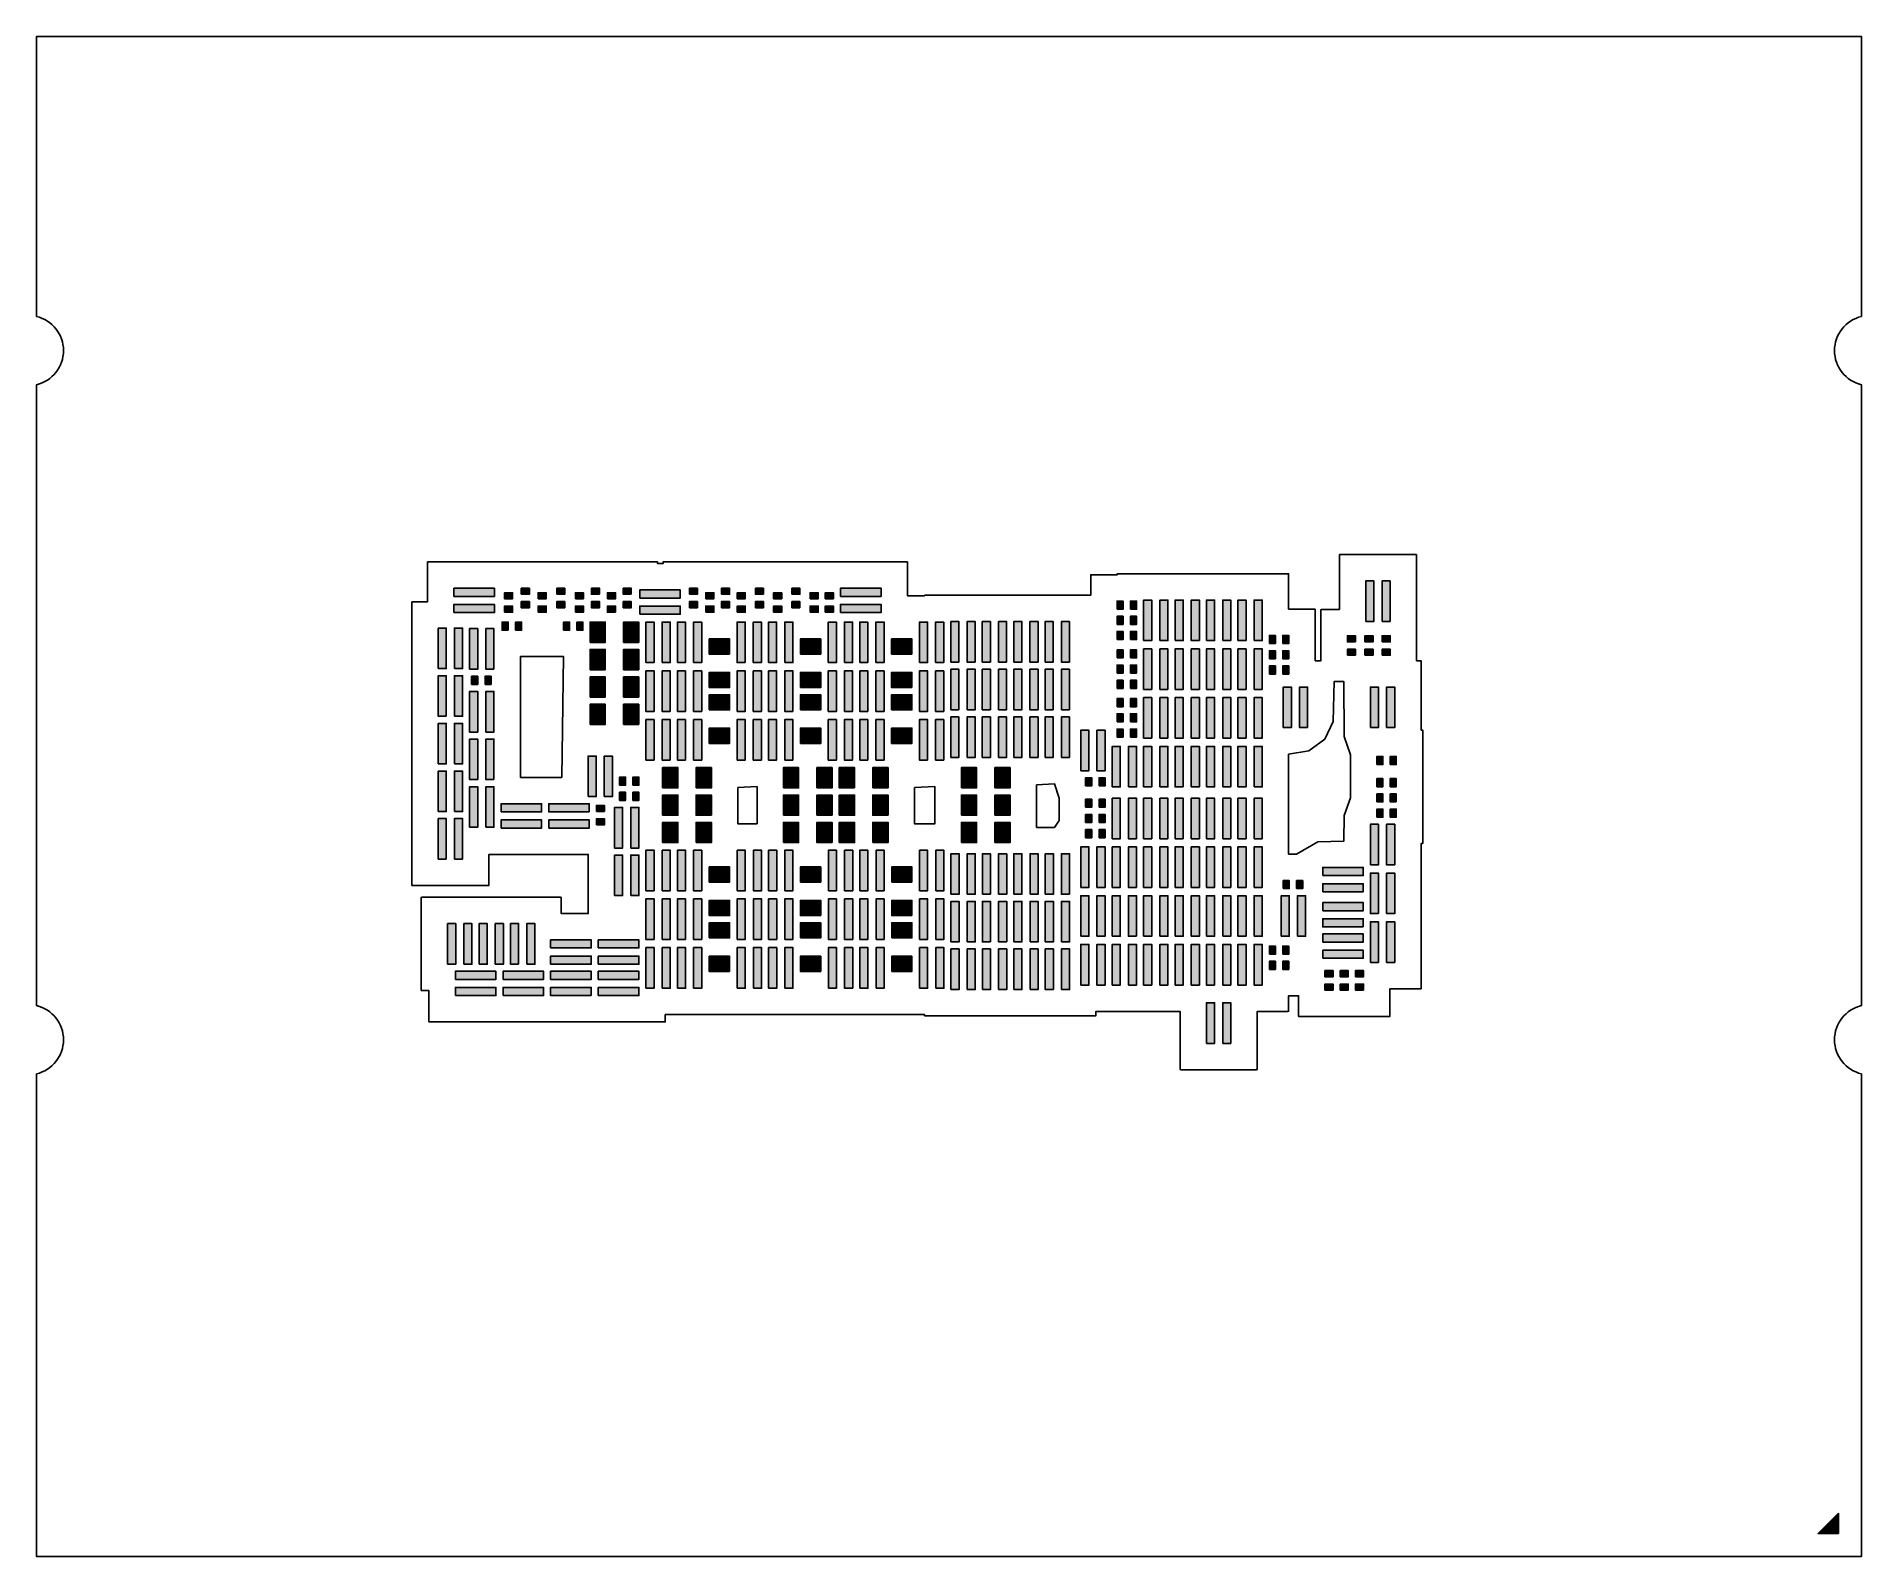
# Model space of a CAD drawing. Extents: x -22500 to -22455, y -18750 to -18712.5.
import ezdxf

# ---------------------------------------------------------------- set-up
doc = ezdxf.new("R2010")
doc.units = 0
doc.header["$MEASUREMENT"] = 0
doc.layers.get('0').update_dxf_attribs({"linetype": 'CONTINUOUS'})
doc.layers.add('PKG_OUTLINE', color=37, linetype='CONTINUOUS')
doc.layers.add('SOLDERMASK_PADS_BTM', color=12, linetype='CONTINUOUS')

msp = doc.modelspace()

# ---------------------------------------------------------------- hatches: boundary and pattern name
at = {"layer": 'SOLDERMASK_PADS_BTM'}
msp.add_hatch(color=256, dxfattribs=at).paths.add_polyline_path([(-22455.57, -18748.93), (-22455.57, -18749.43), (-22456.07, -18749.43)], flags=0)

# ---------------------------------------------------------------- linework, layer by layer
for points in [[(-22487.947, -18736.812), (-22488.046, -18736.812), (-22489.122, -18736.812), (-22490.297, -18736.812), (-22490.321, -18736.811), (-22490.322, -18736.787), (-22490.322, -18736.387), (-22490.322, -18736.037), (-22490.488, -18736.037), (-22490.511, -18736.036), (-22490.512, -18736.012), (-22490.512, -18733.761), (-22490.511, -18733.738), (-22490.488, -18733.737), (-22490.088, -18733.737), (-22489.713, -18733.737), (-22489.313, -18733.737), (-22489.037, -18733.737), (-22488.938, -18733.737), (-22488.637, -18733.737), (-22488.538, -18733.737), (-22488.262, -18733.737), (-22487.862, -18733.737), (-22487.487, -18733.737), (-22487.087, -18733.737), (-22487.064, -18733.738), (-22487.062, -18733.761), (-22487.062, -18734.137), (-22486.772, -18734.137), (-22486.397, -18734.137), (-22486.397, -18733.147), (-22486.397, -18732.679), (-22486.919, -18732.679), (-22487.995, -18732.679), (-22488.845, -18732.679), (-22488.845, -18733.422), (-22488.846, -18733.445), (-22488.869, -18733.446), (-22489.269, -18733.446), (-22490.32, -18733.446), (-22490.72, -18733.446), (-22490.744, -18733.445), (-22490.745, -18733.422), (-22490.745, -18732.247), (-22490.745, -18731.171), (-22490.745, -18731.072), (-22490.745, -18729.996), (-22490.745, -18729.897), (-22490.745, -18728.821), (-22490.745, -18728.722), (-22490.745, -18727.646), (-22490.745, -18726.471), (-22490.744, -18726.448), (-22490.72, -18726.446), (-22490.357, -18726.446), (-22490.357, -18725.886), (-22490.357, -18725.486), (-22490.356, -18725.463), (-22490.332, -18725.462), (-22488.671, -18725.462), (-22488.081, -18725.462), (-22487.798, -18725.462), (-22487.221, -18725.462), (-22486.943, -18725.462), (-22486.347, -18725.462), (-22486.16, -18725.462), (-22485.492, -18725.462), (-22484.709, -18725.462), (-22484.685, -18725.463), (-22484.684, -18725.486), (-22484.684, -18725.503), (-22484.552, -18725.503), (-22484.552, -18725.486), (-22484.551, -18725.463), (-22484.527, -18725.462), (-22483.735, -18725.462), (-22483.076, -18725.462), (-22482.899, -18725.462), (-22482.285, -18725.462), (-22482, -18725.462), (-22481.448, -18725.462), (-22480.801, -18725.462), (-22480.55, -18725.462), (-22478.55, -18725.462), (-22478.527, -18725.463), (-22478.526, -18725.486), (-22478.526, -18725.886), (-22478.526, -18726.298), (-22478.476, -18726.298), (-22478.454, -18726.298), (-22478.103, -18726.298), (-22478.102, -18726.286), (-22478.079, -18726.285), (-22477.679, -18726.285), (-22477.304, -18726.285), (-22476.904, -18726.285), (-22476.628, -18726.285), (-22476.529, -18726.285), (-22476.228, -18726.285), (-22476.129, -18726.285), (-22475.853, -18726.285), (-22475.754, -18726.285), (-22475.453, -18726.285), (-22475.354, -18726.285), (-22475.078, -18726.285), (-22474.678, -18726.285), (-22474.303, -18726.285), (-22474.006, -18726.285), (-22474.006, -18726.179), (-22474.006, -18725.804), (-22474.005, -18725.78), (-22473.982, -18725.779), (-22473.652, -18725.779), (-22473.351, -18725.779), (-22473.351, -18725.779), (-22473.35, -18725.755), (-22473.327, -18725.754), (-22472.927, -18725.754), (-22472.552, -18725.754), (-22472.152, -18725.754), (-22471.876, -18725.754), (-22471.777, -18725.754), (-22471.476, -18725.754), (-22471.377, -18725.754), (-22471.101, -18725.754), (-22471.002, -18725.754), (-22470.701, -18725.754), (-22470.602, -18725.754), (-22470.326, -18725.754), (-22469.926, -18725.754), (-22469.551, -18725.754), (-22469.151, -18725.754), (-22469.128, -18725.755), (-22469.126, -18725.779), (-22469.126, -18726.628), (-22468.826, -18726.628), (-22468.496, -18726.628), (-22468.473, -18726.629), (-22468.471, -18726.653), (-22468.471, -18727.028), (-22468.471, -18727.403), (-22468.471, -18727.901), (-22468.431, -18727.901), (-22468.328, -18727.901), (-22468.328, -18726.99), (-22468.328, -18726.66), (-22468.327, -18726.637), (-22468.303, -18726.636), (-22467.872, -18726.636), (-22467.872, -18725.307), (-22467.871, -18725.283), (-22467.847, -18725.282), (-22467.447, -18725.282), (-22466.397, -18725.282), (-22465.997, -18725.282), (-22465.973, -18725.283), (-22465.972, -18725.307), (-22465.972, -18726.637), (-22465.971, -18726.637), (-22465.97, -18726.66), (-22465.97, -18726.99), (-22465.97, -18727.901), (-22465.884, -18727.901), (-22465.861, -18727.903), (-22465.86, -18727.926), (-22465.86, -18729.611), (-22465.845, -18729.611), (-22465.821, -18729.612), (-22465.82, -18729.635), (-22465.82, -18730.185), (-22465.82, -18730.56), (-22465.82, -18730.935), (-22465.82, -18731.086), (-22465.82, -18731.636), (-22465.82, -18732.011), (-22465.82, -18732.386), (-22465.821, -18732.409), (-22465.845, -18732.41), (-22465.86, -18732.41), (-22465.86, -18732.513), (-22465.86, -18733.561), (-22465.86, -18733.717), (-22465.86, -18734.764), (-22465.86, -18735.967), (-22465.861, -18735.991), (-22465.884, -18735.992), (-22466.284, -18735.992), (-22466.629, -18735.992), (-22466.629, -18736.321), (-22466.629, -18736.651), (-22466.63, -18736.674), (-22466.653, -18736.676), (-22467.028, -18736.676), (-22467.403, -18736.676), (-22468.104, -18736.676), (-22468.479, -18736.676), (-22468.854, -18736.676), (-22468.878, -18736.674), (-22468.879, -18736.651), (-22468.879, -18736.321), (-22468.879, -18736.166), (-22469.126, -18736.166), (-22469.126, -18736.527), (-22469.128, -18736.55), (-22469.151, -18736.551), (-22469.551, -18736.551), (-22469.901, -18736.551), (-22469.901, -18737.965), (-22469.903, -18737.989), (-22469.926, -18737.99), (-22470.326, -18737.99), (-22471.377, -18737.99), (-22471.777, -18737.99), (-22471.8, -18737.989), (-22471.801, -18737.965), (-22471.801, -18736.551), (-22471.876, -18736.551), (-22472.152, -18736.551), (-22472.251, -18736.551), (-22472.552, -18736.551), (-22472.651, -18736.551), (-22472.927, -18736.551), (-22473.026, -18736.551), (-22473.327, -18736.551), (-22473.426, -18736.551), (-22473.702, -18736.551), (-22473.877, -18736.551), (-22473.877, -18736.637), (-22473.878, -18736.661), (-22473.901, -18736.662), (-22474.301, -18736.662), (-22474.676, -18736.662), (-22475.076, -18736.662), (-22475.352, -18736.662), (-22475.451, -18736.662), (-22475.752, -18736.662), (-22475.851, -18736.662), (-22476.127, -18736.662), (-22476.226, -18736.662), (-22476.527, -18736.662), (-22476.626, -18736.662), (-22476.902, -18736.662), (-22477.302, -18736.662), (-22477.677, -18736.662), (-22478.077, -18736.662), (-22478.101, -18736.661), (-22478.102, -18736.637), (-22478.102, -18736.629), (-22478.452, -18736.629), (-22478.475, -18736.629), (-22478.852, -18736.629), (-22478.875, -18736.629), (-22479.25, -18736.629), (-22479.65, -18736.629), (-22479.925, -18736.629), (-22480.325, -18736.629), (-22480.7, -18736.629), (-22480.723, -18736.629), (-22481.1, -18736.629), (-22481.123, -18736.629), (-22481.498, -18736.629), (-22481.898, -18736.629), (-22482.174, -18736.629), (-22482.574, -18736.629), (-22482.949, -18736.629), (-22482.971, -18736.629), (-22483.349, -18736.629), (-22483.371, -18736.629), (-22483.746, -18736.629), (-22484.146, -18736.629), (-22484.422, -18736.629), (-22484.497, -18736.629), (-22484.497, -18736.787), (-22484.498, -18736.811), (-22484.521, -18736.812), (-22485.696, -18736.812), (-22486.772, -18736.812), (-22486.871, -18736.812), (-22487.947, -18736.812)], [(-22489.707, -18726.312), (-22489.707, -18726.112), (-22488.707, -18726.112), (-22488.707, -18726.312), (-22489.707, -18726.312)], [(-22488.46, -18726.373), (-22488.46, -18726.223), (-22488.26, -18726.223), (-22488.26, -18726.373), (-22488.46, -18726.373)], [(-22488.046, -18726.262), (-22488.046, -18726.112), (-22487.846, -18726.112), (-22487.846, -18726.262), (-22488.046, -18726.262)], [(-22487.632, -18726.373), (-22487.632, -18726.223), (-22487.432, -18726.223), (-22487.432, -18726.373), (-22487.632, -18726.373)], [(-22487.173, -18726.262), (-22487.173, -18726.112), (-22486.973, -18726.112), (-22486.973, -18726.262), (-22487.173, -18726.262)], [(-22486.713, -18726.373), (-22486.713, -18726.223), (-22486.513, -18726.223), (-22486.513, -18726.373), (-22486.713, -18726.373)], [(-22486.117, -18726.262), (-22486.317, -18726.262), (-22486.317, -18726.112), (-22486.117, -18726.112), (-22486.117, -18726.262)], [(-22485.922, -18726.373), (-22485.922, -18726.223), (-22485.722, -18726.223), (-22485.722, -18726.373), (-22485.922, -18726.373)], [(-22485.334, -18726.262), (-22485.534, -18726.262), (-22485.534, -18726.112), (-22485.334, -18726.112), (-22485.334, -18726.262)], [(-22485.127, -18726.353), (-22485.127, -18726.153), (-22484.127, -18726.153), (-22484.127, -18726.353), (-22485.127, -18726.353)], [(-22483.902, -18726.262), (-22483.902, -18726.112), (-22483.702, -18726.112), (-22483.702, -18726.262), (-22483.902, -18726.262)], [(-22483.497, -18726.373), (-22483.497, -18726.223), (-22483.297, -18726.223), (-22483.297, -18726.373), (-22483.497, -18726.373)], [(-22483.11, -18726.262), (-22483.11, -18726.112), (-22482.91, -18726.112), (-22482.91, -18726.262), (-22483.11, -18726.262)], [(-22482.723, -18726.373), (-22482.723, -18726.223), (-22482.523, -18726.223), (-22482.523, -18726.373), (-22482.723, -18726.373)], [(-22482.074, -18726.262), (-22482.274, -18726.262), (-22482.274, -18726.112), (-22482.074, -18726.112), (-22482.074, -18726.262)], [(-22481.824, -18726.373), (-22481.824, -18726.223), (-22481.624, -18726.223), (-22481.624, -18726.373), (-22481.824, -18726.373)], [(-22481.375, -18726.262), (-22481.375, -18726.112), (-22481.175, -18726.112), (-22481.175, -18726.262), (-22481.375, -18726.262)], [(-22480.926, -18726.373), (-22480.926, -18726.223), (-22480.726, -18726.223), (-22480.726, -18726.373), (-22480.926, -18726.373)], [(-22480.551, -18726.373), (-22480.551, -18726.223), (-22480.351, -18726.223), (-22480.351, -18726.373), (-22480.551, -18726.373)], [(-22480.176, -18726.312), (-22480.176, -18726.112), (-22479.176, -18726.112), (-22479.176, -18726.312), (-22480.176, -18726.312)], [(-22467.222, -18726.932), (-22467.222, -18725.932), (-22467.022, -18725.932), (-22467.022, -18726.932), (-22467.222, -18726.932)], [(-22466.822, -18726.932), (-22466.822, -18725.932), (-22466.622, -18725.932), (-22466.622, -18726.932), (-22466.822, -18726.932)], [(-22489.707, -18726.712), (-22489.707, -18726.512), (-22488.707, -18726.512), (-22488.707, -18726.712), (-22489.707, -18726.712)], [(-22488.46, -18726.703), (-22488.46, -18726.553), (-22488.26, -18726.553), (-22488.26, -18726.703), (-22488.46, -18726.703)], [(-22488.046, -18726.592), (-22488.046, -18726.442), (-22487.846, -18726.442), (-22487.846, -18726.592), (-22488.046, -18726.592)], [(-22487.632, -18726.703), (-22487.632, -18726.553), (-22487.432, -18726.553), (-22487.432, -18726.703), (-22487.632, -18726.703)], [(-22487.173, -18726.592), (-22487.173, -18726.442), (-22486.973, -18726.442), (-22486.973, -18726.592), (-22487.173, -18726.592)], [(-22486.713, -18726.703), (-22486.713, -18726.553), (-22486.513, -18726.553), (-22486.513, -18726.703), (-22486.713, -18726.703)], [(-22486.117, -18726.592), (-22486.317, -18726.592), (-22486.317, -18726.442), (-22486.117, -18726.442), (-22486.117, -18726.592)], [(-22485.722, -18726.703), (-22485.922, -18726.703), (-22485.922, -18726.553), (-22485.722, -18726.553), (-22485.722, -18726.703)], [(-22485.534, -18726.592), (-22485.534, -18726.442), (-22485.334, -18726.442), (-22485.334, -18726.592), (-22485.534, -18726.592)], [(-22485.127, -18726.753), (-22485.127, -18726.553), (-22484.127, -18726.553), (-22484.127, -18726.753), (-22485.127, -18726.753)], [(-22483.902, -18726.592), (-22483.902, -18726.442), (-22483.702, -18726.442), (-22483.702, -18726.592), (-22483.902, -18726.592)], [(-22483.497, -18726.703), (-22483.497, -18726.553), (-22483.297, -18726.553), (-22483.297, -18726.703), (-22483.497, -18726.703)], [(-22483.11, -18726.592), (-22483.11, -18726.442), (-22482.91, -18726.442), (-22482.91, -18726.592), (-22483.11, -18726.592)], [(-22482.723, -18726.703), (-22482.723, -18726.553), (-22482.523, -18726.553), (-22482.523, -18726.703), (-22482.723, -18726.703)], [(-22482.274, -18726.592), (-22482.274, -18726.442), (-22482.074, -18726.442), (-22482.074, -18726.592), (-22482.274, -18726.592)], [(-22481.824, -18726.703), (-22481.824, -18726.553), (-22481.624, -18726.553), (-22481.624, -18726.703), (-22481.824, -18726.703)], [(-22481.175, -18726.592), (-22481.375, -18726.592), (-22481.375, -18726.442), (-22481.175, -18726.442), (-22481.175, -18726.592)], [(-22480.926, -18726.703), (-22480.926, -18726.553), (-22480.726, -18726.553), (-22480.726, -18726.703), (-22480.926, -18726.703)], [(-22480.551, -18726.703), (-22480.551, -18726.553), (-22480.351, -18726.553), (-22480.351, -18726.703), (-22480.551, -18726.703)], [(-22480.176, -18726.712), (-22480.176, -18726.512), (-22479.176, -18726.512), (-22479.176, -18726.712), (-22480.176, -18726.712)], [(-22473.356, -18726.629), (-22473.356, -18726.429), (-22473.206, -18726.429), (-22473.206, -18726.629), (-22473.356, -18726.629)], [(-22473.026, -18726.629), (-22473.026, -18726.429), (-22472.876, -18726.429), (-22472.876, -18726.629), (-22473.026, -18726.629)], [(-22472.701, -18727.404), (-22472.701, -18726.404), (-22472.501, -18726.404), (-22472.501, -18727.404), (-22472.701, -18727.404)], [(-22472.301, -18727.404), (-22472.301, -18726.404), (-22472.101, -18726.404), (-22472.101, -18727.404), (-22472.301, -18727.404)], [(-22471.926, -18727.404), (-22471.926, -18726.404), (-22471.726, -18726.404), (-22471.726, -18727.404), (-22471.926, -18727.404)], [(-22471.326, -18727.404), (-22471.526, -18727.404), (-22471.526, -18726.404), (-22471.326, -18726.404), (-22471.326, -18727.404)], [(-22471.151, -18727.404), (-22471.151, -18726.404), (-22470.951, -18726.404), (-22470.951, -18727.404), (-22471.151, -18727.404)], [(-22470.751, -18727.404), (-22470.751, -18726.404), (-22470.551, -18726.404), (-22470.551, -18727.404), (-22470.751, -18727.404)], [(-22470.376, -18727.404), (-22470.376, -18726.404), (-22470.176, -18726.404), (-22470.176, -18727.404), (-22470.376, -18727.404)], [(-22469.976, -18727.404), (-22469.976, -18726.404), (-22469.776, -18726.404), (-22469.776, -18727.404), (-22469.976, -18727.404)], [(-22490.095, -18728.096), (-22490.095, -18727.096), (-22489.895, -18727.096), (-22489.895, -18728.096), (-22490.095, -18728.096)], [(-22489.695, -18728.096), (-22489.695, -18727.096), (-22489.495, -18727.096), (-22489.495, -18728.096), (-22489.695, -18728.096)], [(-22489.32, -18728.109), (-22489.32, -18727.109), (-22489.12, -18727.109), (-22489.12, -18728.109), (-22489.32, -18728.109)], [(-22488.72, -18728.109), (-22488.92, -18728.109), (-22488.92, -18727.109), (-22488.72, -18727.109), (-22488.72, -18728.109)], [(-22488.368, -18727.148), (-22488.518, -18727.148), (-22488.518, -18726.948), (-22488.368, -18726.948), (-22488.368, -18727.148)], [(-22488.188, -18727.148), (-22488.188, -18726.948), (-22488.038, -18726.948), (-22488.038, -18727.148), (-22488.188, -18727.148)], [(-22487.005, -18727.148), (-22487.005, -18726.948), (-22486.855, -18726.948), (-22486.855, -18727.148), (-22487.005, -18727.148)], [(-22486.675, -18727.148), (-22486.675, -18726.948), (-22486.525, -18726.948), (-22486.525, -18727.148), (-22486.675, -18727.148)], [(-22486.35, -18727.448), (-22486.35, -18726.948), (-22485.974, -18726.948), (-22485.974, -18727.448), (-22486.35, -18727.448)], [(-22485.524, -18727.448), (-22485.524, -18726.948), (-22485.148, -18726.948), (-22485.148, -18727.448), (-22485.524, -18727.448)], [(-22484.973, -18727.948), (-22484.973, -18726.948), (-22484.773, -18726.948), (-22484.773, -18727.948), (-22484.973, -18727.948)], [(-22484.573, -18727.948), (-22484.573, -18726.948), (-22484.373, -18726.948), (-22484.373, -18727.948), (-22484.573, -18727.948)], [(-22484.198, -18727.948), (-22484.198, -18726.948), (-22483.998, -18726.948), (-22483.998, -18727.948), (-22484.198, -18727.948)], [(-22483.798, -18727.948), (-22483.798, -18726.948), (-22483.598, -18726.948), (-22483.598, -18727.948), (-22483.798, -18727.948)], [(-22482.525, -18727.948), (-22482.725, -18727.948), (-22482.725, -18726.948), (-22482.525, -18726.948), (-22482.525, -18727.948)], [(-22482.325, -18727.948), (-22482.325, -18726.948), (-22482.125, -18726.948), (-22482.125, -18727.948), (-22482.325, -18727.948)], [(-22481.95, -18727.948), (-22481.95, -18726.948), (-22481.75, -18726.948), (-22481.75, -18727.948), (-22481.95, -18727.948)], [(-22481.55, -18727.948), (-22481.55, -18726.948), (-22481.35, -18726.948), (-22481.35, -18727.948), (-22481.55, -18727.948)], [(-22480.477, -18727.948), (-22480.477, -18726.948), (-22480.277, -18726.948), (-22480.277, -18727.948), (-22480.477, -18727.948)], [(-22480.077, -18727.948), (-22480.077, -18726.948), (-22479.877, -18726.948), (-22479.877, -18727.948), (-22480.077, -18727.948)], [(-22479.702, -18727.948), (-22479.702, -18726.948), (-22479.502, -18726.948), (-22479.502, -18727.948), (-22479.702, -18727.948)], [(-22479.302, -18727.948), (-22479.302, -18726.948), (-22479.102, -18726.948), (-22479.102, -18727.948), (-22479.302, -18727.948)], [(-22478.229, -18727.948), (-22478.229, -18726.948), (-22478.029, -18726.948), (-22478.029, -18727.948), (-22478.229, -18727.948)], [(-22477.829, -18727.948), (-22477.829, -18726.948), (-22477.629, -18726.948), (-22477.629, -18727.948), (-22477.829, -18727.948)], [(-22477.454, -18727.935), (-22477.454, -18726.935), (-22477.254, -18726.935), (-22477.254, -18727.935), (-22477.454, -18727.935)], [(-22476.854, -18727.935), (-22477.054, -18727.935), (-22477.054, -18726.935), (-22476.854, -18726.935), (-22476.854, -18727.935)], [(-22476.679, -18727.935), (-22476.679, -18726.935), (-22476.479, -18726.935), (-22476.479, -18727.935), (-22476.679, -18727.935)], [(-22476.279, -18727.935), (-22476.279, -18726.935), (-22476.079, -18726.935), (-22476.079, -18727.935), (-22476.279, -18727.935)], [(-22475.904, -18727.935), (-22475.904, -18726.935), (-22475.704, -18726.935), (-22475.704, -18727.935), (-22475.904, -18727.935)], [(-22475.504, -18727.935), (-22475.504, -18726.935), (-22475.304, -18726.935), (-22475.304, -18727.935), (-22475.504, -18727.935)], [(-22475.129, -18727.935), (-22475.129, -18726.935), (-22474.929, -18726.935), (-22474.929, -18727.935), (-22475.129, -18727.935)], [(-22474.529, -18727.935), (-22474.729, -18727.935), (-22474.729, -18726.935), (-22474.529, -18726.935), (-22474.529, -18727.935)], [(-22473.356, -18727.004), (-22473.356, -18726.804), (-22473.206, -18726.804), (-22473.206, -18727.004), (-22473.356, -18727.004)], [(-22473.356, -18727.379), (-22473.356, -18727.179), (-22473.206, -18727.179), (-22473.206, -18727.379), (-22473.356, -18727.379)], [(-22473.026, -18727.004), (-22473.026, -18726.804), (-22472.876, -18726.804), (-22472.876, -18727.004), (-22473.026, -18727.004)], [(-22473.026, -18727.379), (-22473.026, -18727.179), (-22472.876, -18727.179), (-22472.876, -18727.379), (-22473.026, -18727.379)], [(-22486.35, -18728.123), (-22486.35, -18727.623), (-22485.974, -18727.623), (-22485.974, -18728.123), (-22486.35, -18728.123)], [(-22485.524, -18728.123), (-22485.524, -18727.623), (-22485.148, -18727.623), (-22485.148, -18728.123), (-22485.524, -18728.123)], [(-22482.912, -18727.737), (-22483.412, -18727.737), (-22483.412, -18727.361), (-22482.912, -18727.361), (-22482.912, -18727.737)], [(-22481.163, -18727.737), (-22481.163, -18727.361), (-22480.663, -18727.361), (-22480.663, -18727.737), (-22481.163, -18727.737)], [(-22478.915, -18727.737), (-22478.915, -18727.361), (-22478.415, -18727.361), (-22478.415, -18727.737), (-22478.915, -18727.737)], [(-22473.356, -18727.832), (-22473.356, -18727.632), (-22473.206, -18727.632), (-22473.206, -18727.832), (-22473.356, -18727.832)], [(-22473.026, -18727.832), (-22473.026, -18727.632), (-22472.876, -18727.632), (-22472.876, -18727.832), (-22473.026, -18727.832)], [(-22472.701, -18728.607), (-22472.701, -18727.607), (-22472.501, -18727.607), (-22472.501, -18728.607), (-22472.701, -18728.607)], [(-22472.101, -18728.607), (-22472.301, -18728.607), (-22472.301, -18727.607), (-22472.101, -18727.607), (-22472.101, -18728.607)], [(-22471.926, -18728.607), (-22471.926, -18727.607), (-22471.726, -18727.607), (-22471.726, -18728.607), (-22471.926, -18728.607)], [(-22471.526, -18728.607), (-22471.526, -18727.607), (-22471.326, -18727.607), (-22471.326, -18728.607), (-22471.526, -18728.607)], [(-22471.151, -18728.607), (-22471.151, -18727.607), (-22470.951, -18727.607), (-22470.951, -18728.607), (-22471.151, -18728.607)], [(-22470.751, -18728.607), (-22470.751, -18727.607), (-22470.551, -18727.607), (-22470.551, -18728.607), (-22470.751, -18728.607)], [(-22470.376, -18728.607), (-22470.376, -18727.607), (-22470.176, -18727.607), (-22470.176, -18728.607), (-22470.376, -18728.607)], [(-22469.976, -18728.607), (-22469.976, -18727.607), (-22469.776, -18727.607), (-22469.776, -18728.607), (-22469.976, -18728.607)], [(-22469.601, -18727.478), (-22469.601, -18727.278), (-22469.451, -18727.278), (-22469.451, -18727.478), (-22469.601, -18727.478)], [(-22469.271, -18727.478), (-22469.271, -18727.278), (-22469.121, -18727.278), (-22469.121, -18727.478), (-22469.271, -18727.478)], [(-22467.478, -18727.436), (-22467.678, -18727.436), (-22467.678, -18727.286), (-22467.478, -18727.286), (-22467.478, -18727.436)], [(-22467.678, -18727.766), (-22467.678, -18727.616), (-22467.478, -18727.616), (-22467.478, -18727.766), (-22467.678, -18727.766)], [(-22467.245, -18727.436), (-22467.245, -18727.286), (-22467.045, -18727.286), (-22467.045, -18727.436), (-22467.245, -18727.436)], [(-22467.245, -18727.766), (-22467.245, -18727.616), (-22467.045, -18727.616), (-22467.045, -18727.766), (-22467.245, -18727.766)], [(-22466.82, -18727.436), (-22466.82, -18727.286), (-22466.62, -18727.286), (-22466.62, -18727.436), (-22466.82, -18727.436)], [(-22466.82, -18727.766), (-22466.82, -18727.616), (-22466.62, -18727.616), (-22466.62, -18727.766), (-22466.82, -18727.766)], [(-22488.069, -18730.778), (-22488.069, -18727.799), (-22487.002, -18727.799), (-22487.05, -18730.778), (-22488.069, -18730.778)], [(-22473.356, -18728.207), (-22473.356, -18728.007), (-22473.206, -18728.007), (-22473.206, -18728.207), (-22473.356, -18728.207)], [(-22473.026, -18728.207), (-22473.026, -18728.007), (-22472.876, -18728.007), (-22472.876, -18728.207), (-22473.026, -18728.207)], [(-22469.601, -18727.853), (-22469.601, -18727.653), (-22469.451, -18727.653), (-22469.451, -18727.853), (-22469.601, -18727.853)], [(-22469.601, -18728.228), (-22469.601, -18728.028), (-22469.451, -18728.028), (-22469.451, -18728.228), (-22469.601, -18728.228)], [(-22469.121, -18727.853), (-22469.271, -18727.853), (-22469.271, -18727.653), (-22469.121, -18727.653), (-22469.121, -18727.853)], [(-22469.271, -18728.228), (-22469.271, -18728.028), (-22469.121, -18728.028), (-22469.121, -18728.228), (-22469.271, -18728.228)], [(-22489.895, -18729.271), (-22490.095, -18729.271), (-22490.095, -18728.271), (-22489.895, -18728.271), (-22489.895, -18729.271)], [(-22489.695, -18729.271), (-22489.695, -18728.271), (-22489.495, -18728.271), (-22489.495, -18729.271), (-22489.695, -18729.271)], [(-22489.27, -18728.484), (-22489.27, -18728.284), (-22489.12, -18728.284), (-22489.12, -18728.484), (-22489.27, -18728.484)], [(-22488.94, -18728.484), (-22488.94, -18728.284), (-22488.79, -18728.284), (-22488.79, -18728.484), (-22488.94, -18728.484)], [(-22486.35, -18728.798), (-22486.35, -18728.298), (-22485.974, -18728.298), (-22485.974, -18728.798), (-22486.35, -18728.798)], [(-22485.524, -18728.798), (-22485.524, -18728.298), (-22485.148, -18728.298), (-22485.148, -18728.798), (-22485.524, -18728.798)], [(-22484.973, -18729.15), (-22484.973, -18728.15), (-22484.773, -18728.15), (-22484.773, -18729.15), (-22484.973, -18729.15)], [(-22484.373, -18729.15), (-22484.573, -18729.15), (-22484.573, -18728.15), (-22484.373, -18728.15), (-22484.373, -18729.15)], [(-22484.198, -18729.15), (-22484.198, -18728.15), (-22483.998, -18728.15), (-22483.998, -18729.15), (-22484.198, -18729.15)], [(-22483.798, -18729.15), (-22483.798, -18728.15), (-22483.598, -18728.15), (-22483.598, -18729.15), (-22483.798, -18729.15)], [(-22483.412, -18728.563), (-22483.412, -18728.187), (-22482.912, -18728.187), (-22482.912, -18728.563), (-22483.412, -18728.563)], [(-22482.725, -18729.15), (-22482.725, -18728.15), (-22482.525, -18728.15), (-22482.525, -18729.15), (-22482.725, -18729.15)], [(-22482.325, -18729.15), (-22482.325, -18728.15), (-22482.125, -18728.15), (-22482.125, -18729.15), (-22482.325, -18729.15)], [(-22481.95, -18729.15), (-22481.95, -18728.15), (-22481.75, -18728.15), (-22481.75, -18729.15), (-22481.95, -18729.15)], [(-22481.35, -18729.15), (-22481.55, -18729.15), (-22481.55, -18728.15), (-22481.35, -18728.15), (-22481.35, -18729.15)], [(-22481.163, -18728.563), (-22481.163, -18728.187), (-22480.663, -18728.187), (-22480.663, -18728.563), (-22481.163, -18728.563)], [(-22480.477, -18729.15), (-22480.477, -18728.15), (-22480.277, -18728.15), (-22480.277, -18729.15), (-22480.477, -18729.15)], [(-22480.077, -18729.15), (-22480.077, -18728.15), (-22479.877, -18728.15), (-22479.877, -18729.15), (-22480.077, -18729.15)], [(-22479.502, -18729.15), (-22479.702, -18729.15), (-22479.702, -18728.15), (-22479.502, -18728.15), (-22479.502, -18729.15)], [(-22479.302, -18729.15), (-22479.302, -18728.15), (-22479.102, -18728.15), (-22479.102, -18729.15), (-22479.302, -18729.15)], [(-22478.415, -18728.563), (-22478.915, -18728.563), (-22478.915, -18728.187), (-22478.415, -18728.187), (-22478.415, -18728.563)], [(-22478.229, -18729.15), (-22478.229, -18728.15), (-22478.029, -18728.15), (-22478.029, -18729.15), (-22478.229, -18729.15)], [(-22477.829, -18729.15), (-22477.829, -18728.15), (-22477.629, -18728.15), (-22477.629, -18729.15), (-22477.829, -18729.15)], [(-22477.454, -18729.11), (-22477.454, -18728.11), (-22477.254, -18728.11), (-22477.254, -18729.11), (-22477.454, -18729.11)], [(-22477.054, -18729.11), (-22477.054, -18728.11), (-22476.854, -18728.11), (-22476.854, -18729.11), (-22477.054, -18729.11)], [(-22476.679, -18729.11), (-22476.679, -18728.11), (-22476.479, -18728.11), (-22476.479, -18729.11), (-22476.679, -18729.11)], [(-22476.279, -18729.11), (-22476.279, -18728.11), (-22476.079, -18728.11), (-22476.079, -18729.11), (-22476.279, -18729.11)], [(-22475.904, -18729.11), (-22475.904, -18728.11), (-22475.704, -18728.11), (-22475.704, -18729.11), (-22475.904, -18729.11)], [(-22475.504, -18729.11), (-22475.504, -18728.11), (-22475.304, -18728.11), (-22475.304, -18729.11), (-22475.504, -18729.11)], [(-22474.929, -18729.11), (-22475.129, -18729.11), (-22475.129, -18728.11), (-22474.929, -18728.11), (-22474.929, -18729.11)], [(-22474.729, -18729.11), (-22474.729, -18728.11), (-22474.529, -18728.11), (-22474.529, -18729.11), (-22474.729, -18729.11)], [(-22473.356, -18728.582), (-22473.356, -18728.382), (-22473.206, -18728.382), (-22473.206, -18728.582), (-22473.356, -18728.582)], [(-22473.026, -18728.582), (-22473.026, -18728.382), (-22472.876, -18728.382), (-22472.876, -18728.582), (-22473.026, -18728.582)], [(-22469.125, -18732.672), (-22469.125, -18730.203), (-22468.624, -18730.125), (-22468.234, -18729.836), (-22468.026, -18729.397), (-22468.006, -18728.417), (-22467.761, -18728.417), (-22467.754, -18729.768), (-22467.6, -18730.226), (-22467.601, -18731.285), (-22467.754, -18731.719), (-22467.761, -18732.349), (-22468.408, -18732.372), (-22468.935, -18732.672), (-22469.125, -18732.672)], [(-22489.32, -18729.659), (-22489.32, -18728.659), (-22489.12, -18728.659), (-22489.12, -18729.659), (-22489.32, -18729.659)], [(-22488.92, -18729.659), (-22488.92, -18728.659), (-22488.72, -18728.659), (-22488.72, -18729.659), (-22488.92, -18729.659)], [(-22486.35, -18729.473), (-22486.35, -18728.973), (-22485.974, -18728.973), (-22485.974, -18729.473), (-22486.35, -18729.473)], [(-22485.524, -18729.473), (-22485.524, -18728.973), (-22485.148, -18728.973), (-22485.148, -18729.473), (-22485.524, -18729.473)], [(-22483.412, -18729.114), (-22483.412, -18728.738), (-22482.912, -18728.738), (-22482.912, -18729.114), (-22483.412, -18729.114)], [(-22481.163, -18729.114), (-22481.163, -18728.738), (-22480.663, -18728.738), (-22480.663, -18729.114), (-22481.163, -18729.114)], [(-22478.915, -18729.114), (-22478.915, -18728.738), (-22478.415, -18728.738), (-22478.415, -18729.114), (-22478.915, -18729.114)], [(-22473.356, -18729.035), (-22473.356, -18728.835), (-22473.206, -18728.835), (-22473.206, -18729.035), (-22473.356, -18729.035)], [(-22472.876, -18729.035), (-22473.026, -18729.035), (-22473.026, -18728.835), (-22472.876, -18728.835), (-22472.876, -18729.035)], [(-22472.501, -18729.81), (-22472.701, -18729.81), (-22472.701, -18728.81), (-22472.501, -18728.81), (-22472.501, -18729.81)], [(-22472.301, -18729.81), (-22472.301, -18728.81), (-22472.101, -18728.81), (-22472.101, -18729.81), (-22472.301, -18729.81)], [(-22471.926, -18729.81), (-22471.926, -18728.81), (-22471.726, -18728.81), (-22471.726, -18729.81), (-22471.926, -18729.81)], [(-22471.526, -18729.81), (-22471.526, -18728.81), (-22471.326, -18728.81), (-22471.326, -18729.81), (-22471.526, -18729.81)], [(-22471.151, -18729.81), (-22471.151, -18728.81), (-22470.951, -18728.81), (-22470.951, -18729.81), (-22471.151, -18729.81)], [(-22470.751, -18729.81), (-22470.751, -18728.81), (-22470.551, -18728.81), (-22470.551, -18729.81), (-22470.751, -18729.81)], [(-22470.376, -18729.81), (-22470.376, -18728.81), (-22470.176, -18728.81), (-22470.176, -18729.81), (-22470.376, -18729.81)], [(-22469.976, -18729.81), (-22469.976, -18728.81), (-22469.776, -18728.81), (-22469.776, -18729.81), (-22469.976, -18729.81)], [(-22469.257, -18729.551), (-22469.257, -18728.551), (-22469.057, -18728.551), (-22469.057, -18729.551), (-22469.257, -18729.551)], [(-22468.657, -18729.551), (-22468.857, -18729.551), (-22468.857, -18728.551), (-22468.657, -18728.551), (-22468.657, -18729.551)], [(-22467.11, -18729.551), (-22467.11, -18728.551), (-22466.91, -18728.551), (-22466.91, -18729.551), (-22467.11, -18729.551)], [(-22466.71, -18729.551), (-22466.71, -18728.551), (-22466.51, -18728.551), (-22466.51, -18729.551), (-22466.71, -18729.551)], [(-22490.095, -18730.446), (-22490.095, -18729.446), (-22489.895, -18729.446), (-22489.895, -18730.446), (-22490.095, -18730.446)], [(-22489.695, -18730.446), (-22489.695, -18729.446), (-22489.495, -18729.446), (-22489.495, -18730.446), (-22489.695, -18730.446)], [(-22484.973, -18730.353), (-22484.973, -18729.353), (-22484.773, -18729.353), (-22484.773, -18730.353), (-22484.973, -18730.353)], [(-22484.373, -18730.353), (-22484.573, -18730.353), (-22484.573, -18729.353), (-22484.373, -18729.353), (-22484.373, -18730.353)], [(-22484.198, -18730.353), (-22484.198, -18729.353), (-22483.998, -18729.353), (-22483.998, -18730.353), (-22484.198, -18730.353)], [(-22483.798, -18730.353), (-22483.798, -18729.353), (-22483.598, -18729.353), (-22483.598, -18730.353), (-22483.798, -18730.353)], [(-22482.725, -18730.353), (-22482.725, -18729.353), (-22482.525, -18729.353), (-22482.525, -18730.353), (-22482.725, -18730.353)], [(-22482.325, -18730.353), (-22482.325, -18729.353), (-22482.125, -18729.353), (-22482.125, -18730.353), (-22482.325, -18730.353)], [(-22481.95, -18730.353), (-22481.95, -18729.353), (-22481.75, -18729.353), (-22481.75, -18730.353), (-22481.95, -18730.353)], [(-22481.55, -18730.353), (-22481.55, -18729.353), (-22481.35, -18729.353), (-22481.35, -18730.353), (-22481.55, -18730.353)], [(-22480.477, -18730.353), (-22480.477, -18729.353), (-22480.277, -18729.353), (-22480.277, -18730.353), (-22480.477, -18730.353)], [(-22479.877, -18730.353), (-22480.077, -18730.353), (-22480.077, -18729.353), (-22479.877, -18729.353), (-22479.877, -18730.353)], [(-22479.702, -18730.353), (-22479.702, -18729.353), (-22479.502, -18729.353), (-22479.502, -18730.353), (-22479.702, -18730.353)], [(-22479.302, -18730.353), (-22479.302, -18729.353), (-22479.102, -18729.353), (-22479.102, -18730.353), (-22479.302, -18730.353)], [(-22478.029, -18730.353), (-22478.229, -18730.353), (-22478.229, -18729.353), (-22478.029, -18729.353), (-22478.029, -18730.353)], [(-22477.829, -18730.353), (-22477.829, -18729.353), (-22477.629, -18729.353), (-22477.629, -18730.353), (-22477.829, -18730.353)], [(-22477.454, -18730.285), (-22477.454, -18729.285), (-22477.254, -18729.285), (-22477.254, -18730.285), (-22477.454, -18730.285)], [(-22477.054, -18730.285), (-22477.054, -18729.285), (-22476.854, -18729.285), (-22476.854, -18730.285), (-22477.054, -18730.285)], [(-22476.679, -18730.285), (-22476.679, -18729.285), (-22476.479, -18729.285), (-22476.479, -18730.285), (-22476.679, -18730.285)], [(-22476.279, -18730.285), (-22476.279, -18729.285), (-22476.079, -18729.285), (-22476.079, -18730.285), (-22476.279, -18730.285)], [(-22475.904, -18730.285), (-22475.904, -18729.285), (-22475.704, -18729.285), (-22475.704, -18730.285), (-22475.904, -18730.285)], [(-22475.504, -18730.285), (-22475.504, -18729.285), (-22475.304, -18729.285), (-22475.304, -18730.285), (-22475.504, -18730.285)], [(-22475.129, -18730.285), (-22475.129, -18729.285), (-22474.929, -18729.285), (-22474.929, -18730.285), (-22475.129, -18730.285)], [(-22474.729, -18730.285), (-22474.729, -18729.285), (-22474.529, -18729.285), (-22474.529, -18730.285), (-22474.729, -18730.285)], [(-22473.356, -18729.41), (-22473.356, -18729.21), (-22473.206, -18729.21), (-22473.206, -18729.41), (-22473.356, -18729.41)], [(-22473.026, -18729.41), (-22473.026, -18729.21), (-22472.876, -18729.21), (-22472.876, -18729.41), (-22473.026, -18729.41)], [(-22489.32, -18730.834), (-22489.32, -18729.834), (-22489.12, -18729.834), (-22489.12, -18730.834), (-22489.32, -18730.834)], [(-22488.72, -18730.834), (-22488.92, -18730.834), (-22488.92, -18729.834), (-22488.72, -18729.834), (-22488.72, -18730.834)], [(-22483.412, -18729.94), (-22483.412, -18729.564), (-22482.912, -18729.564), (-22482.912, -18729.94), (-22483.412, -18729.94)], [(-22481.163, -18729.94), (-22481.163, -18729.564), (-22480.663, -18729.564), (-22480.663, -18729.94), (-22481.163, -18729.94)], [(-22478.915, -18729.94), (-22478.915, -18729.564), (-22478.415, -18729.564), (-22478.415, -18729.94), (-22478.915, -18729.94)], [(-22474.251, -18730.614), (-22474.251, -18729.614), (-22474.051, -18729.614), (-22474.051, -18730.614), (-22474.251, -18730.614)], [(-22473.651, -18730.614), (-22473.851, -18730.614), (-22473.851, -18729.614), (-22473.651, -18729.614), (-22473.651, -18730.614)], [(-22473.206, -18729.785), (-22473.356, -18729.785), (-22473.356, -18729.585), (-22473.206, -18729.585), (-22473.206, -18729.785)], [(-22473.026, -18729.785), (-22473.026, -18729.585), (-22472.876, -18729.585), (-22472.876, -18729.785), (-22473.026, -18729.785)], [(-22486.399, -18731.254), (-22486.399, -18730.254), (-22486.199, -18730.254), (-22486.199, -18731.254), (-22486.399, -18731.254)], [(-22485.999, -18731.254), (-22485.999, -18730.254), (-22485.799, -18730.254), (-22485.799, -18731.254), (-22485.999, -18731.254)], [(-22473.476, -18731.014), (-22473.476, -18730.014), (-22473.276, -18730.014), (-22473.276, -18731.014), (-22473.476, -18731.014)], [(-22473.076, -18731.014), (-22473.076, -18730.014), (-22472.876, -18730.014), (-22472.876, -18731.014), (-22473.076, -18731.014)], [(-22472.701, -18731.014), (-22472.701, -18730.014), (-22472.501, -18730.014), (-22472.501, -18731.014), (-22472.701, -18731.014)], [(-22472.301, -18731.014), (-22472.301, -18730.014), (-22472.101, -18730.014), (-22472.101, -18731.014), (-22472.301, -18731.014)], [(-22471.726, -18731.014), (-22471.926, -18731.014), (-22471.926, -18730.014), (-22471.726, -18730.014), (-22471.726, -18731.014)], [(-22471.526, -18731.014), (-22471.526, -18730.014), (-22471.326, -18730.014), (-22471.326, -18731.014), (-22471.526, -18731.014)], [(-22471.151, -18731.014), (-22471.151, -18730.014), (-22470.951, -18730.014), (-22470.951, -18731.014), (-22471.151, -18731.014)], [(-22470.751, -18731.014), (-22470.751, -18730.014), (-22470.551, -18730.014), (-22470.551, -18731.014), (-22470.751, -18731.014)], [(-22470.376, -18731.014), (-22470.376, -18730.014), (-22470.176, -18730.014), (-22470.176, -18731.014), (-22470.376, -18731.014)], [(-22469.976, -18731.014), (-22469.976, -18730.014), (-22469.776, -18730.014), (-22469.776, -18731.014), (-22469.976, -18731.014)], [(-22466.95, -18730.461), (-22466.95, -18730.261), (-22466.8, -18730.261), (-22466.8, -18730.461), (-22466.95, -18730.461)], [(-22466.62, -18730.461), (-22466.62, -18730.261), (-22466.47, -18730.261), (-22466.47, -18730.461), (-22466.62, -18730.461)], [(-22490.095, -18731.621), (-22490.095, -18730.621), (-22489.895, -18730.621), (-22489.895, -18731.621), (-22490.095, -18731.621)], [(-22489.695, -18731.621), (-22489.695, -18730.621), (-22489.495, -18730.621), (-22489.495, -18731.621), (-22489.695, -18731.621)], [(-22485.624, -18730.971), (-22485.624, -18730.771), (-22485.474, -18730.771), (-22485.474, -18730.971), (-22485.624, -18730.971)], [(-22485.294, -18730.971), (-22485.294, -18730.771), (-22485.144, -18730.771), (-22485.144, -18730.971), (-22485.294, -18730.971)], [(-22484.562, -18731.038), (-22484.562, -18730.538), (-22484.186, -18730.538), (-22484.186, -18731.038), (-22484.562, -18731.038)], [(-22483.736, -18731.038), (-22483.736, -18730.538), (-22483.36, -18730.538), (-22483.36, -18731.038), (-22483.736, -18731.038)], [(-22481.583, -18731.038), (-22481.583, -18730.538), (-22481.207, -18730.538), (-22481.207, -18731.038), (-22481.583, -18731.038)], [(-22480.757, -18731.038), (-22480.757, -18730.538), (-22480.381, -18730.538), (-22480.381, -18731.038), (-22480.757, -18731.038)], [(-22479.83, -18731.038), (-22480.206, -18731.038), (-22480.206, -18730.538), (-22479.83, -18730.538), (-22479.83, -18731.038)], [(-22479.38, -18731.038), (-22479.38, -18730.538), (-22479.004, -18730.538), (-22479.004, -18731.038), (-22479.38, -18731.038)], [(-22477.195, -18731.038), (-22477.195, -18730.538), (-22476.819, -18730.538), (-22476.819, -18731.038), (-22477.195, -18731.038)], [(-22476.369, -18731.038), (-22476.369, -18730.538), (-22475.993, -18730.538), (-22475.993, -18731.038), (-22476.369, -18731.038)], [(-22474.131, -18730.989), (-22474.131, -18730.789), (-22473.981, -18730.789), (-22473.981, -18730.989), (-22474.131, -18730.989)], [(-22473.801, -18730.989), (-22473.801, -18730.789), (-22473.651, -18730.789), (-22473.651, -18730.989), (-22473.801, -18730.989)], [(-22489.32, -18732.009), (-22489.32, -18731.009), (-22489.12, -18731.009), (-22489.12, -18732.009), (-22489.32, -18732.009)], [(-22488.92, -18732.009), (-22488.92, -18731.009), (-22488.72, -18731.009), (-22488.72, -18732.009), (-22488.92, -18732.009)], [(-22485.624, -18731.346), (-22485.624, -18731.146), (-22485.474, -18731.146), (-22485.474, -18731.346), (-22485.624, -18731.346)], [(-22485.294, -18731.346), (-22485.294, -18731.146), (-22485.144, -18731.146), (-22485.144, -18731.346), (-22485.294, -18731.346)], [(-22484.562, -18731.713), (-22484.562, -18731.213), (-22484.186, -18731.213), (-22484.186, -18731.713), (-22484.562, -18731.713)], [(-22483.36, -18731.713), (-22483.736, -18731.713), (-22483.736, -18731.213), (-22483.36, -18731.213), (-22483.36, -18731.713)], [(-22482.71, -18731.027), (-22482.234, -18731.004), (-22482.234, -18731.923), (-22482.709, -18731.923), (-22482.71, -18731.027)], [(-22481.583, -18731.713), (-22481.583, -18731.213), (-22481.207, -18731.213), (-22481.207, -18731.713), (-22481.583, -18731.713)], [(-22480.757, -18731.713), (-22480.757, -18731.213), (-22480.381, -18731.213), (-22480.381, -18731.713), (-22480.757, -18731.713)], [(-22480.206, -18731.713), (-22480.206, -18731.213), (-22479.83, -18731.213), (-22479.83, -18731.713), (-22480.206, -18731.713)], [(-22479.004, -18731.713), (-22479.38, -18731.713), (-22479.38, -18731.213), (-22479.004, -18731.213), (-22479.004, -18731.713)], [(-22478.354, -18731.027), (-22477.846, -18731.004), (-22477.846, -18731.923), (-22478.353, -18731.923), (-22478.354, -18731.027)], [(-22477.195, -18731.713), (-22477.195, -18731.213), (-22476.819, -18731.213), (-22476.819, -18731.713), (-22477.195, -18731.713)], [(-22476.369, -18731.713), (-22476.369, -18731.213), (-22475.993, -18731.213), (-22475.993, -18731.713), (-22476.369, -18731.713)], [(-22475.343, -18730.96), (-22474.902, -18730.936), (-22474.781, -18731.288), (-22474.783, -18731.845), (-22474.902, -18732.011), (-22475.342, -18732.011), (-22475.343, -18730.96)], [(-22466.95, -18731.01), (-22466.95, -18730.81), (-22466.8, -18730.81), (-22466.8, -18731.01), (-22466.95, -18731.01)], [(-22466.95, -18731.385), (-22466.95, -18731.185), (-22466.8, -18731.185), (-22466.8, -18731.385), (-22466.95, -18731.385)], [(-22466.62, -18731.01), (-22466.62, -18730.81), (-22466.47, -18730.81), (-22466.47, -18731.01), (-22466.62, -18731.01)], [(-22466.47, -18731.385), (-22466.62, -18731.385), (-22466.62, -18731.185), (-22466.47, -18731.185), (-22466.47, -18731.385)], [(-22488.545, -18731.629), (-22488.545, -18731.429), (-22487.545, -18731.429), (-22487.545, -18731.629), (-22488.545, -18731.629)], [(-22486.37, -18731.629), (-22487.37, -18731.629), (-22487.37, -18731.429), (-22486.37, -18731.429), (-22486.37, -18731.629)], [(-22486.195, -18731.619), (-22486.195, -18731.469), (-22485.995, -18731.469), (-22485.995, -18731.619), (-22486.195, -18731.619)], [(-22485.747, -18732.521), (-22485.747, -18731.521), (-22485.547, -18731.521), (-22485.547, -18732.521), (-22485.747, -18732.521)], [(-22485.347, -18732.521), (-22485.347, -18731.521), (-22485.147, -18731.521), (-22485.147, -18732.521), (-22485.347, -18732.521)], [(-22474.131, -18731.517), (-22474.131, -18731.317), (-22473.981, -18731.317), (-22473.981, -18731.517), (-22474.131, -18731.517)], [(-22474.131, -18731.892), (-22474.131, -18731.692), (-22473.981, -18731.692), (-22473.981, -18731.892), (-22474.131, -18731.892)], [(-22473.801, -18731.517), (-22473.801, -18731.317), (-22473.651, -18731.317), (-22473.651, -18731.517), (-22473.801, -18731.517)], [(-22473.801, -18731.892), (-22473.801, -18731.692), (-22473.651, -18731.692), (-22473.651, -18731.892), (-22473.801, -18731.892)], [(-22473.476, -18732.292), (-22473.476, -18731.292), (-22473.276, -18731.292), (-22473.276, -18732.292), (-22473.476, -18732.292)], [(-22472.876, -18732.292), (-22473.076, -18732.292), (-22473.076, -18731.292), (-22472.876, -18731.292), (-22472.876, -18732.292)], [(-22472.701, -18732.292), (-22472.701, -18731.292), (-22472.501, -18731.292), (-22472.501, -18732.292), (-22472.701, -18732.292)], [(-22472.301, -18732.292), (-22472.301, -18731.292), (-22472.101, -18731.292), (-22472.101, -18732.292), (-22472.301, -18732.292)], [(-22471.726, -18732.292), (-22471.926, -18732.292), (-22471.926, -18731.292), (-22471.726, -18731.292), (-22471.726, -18732.292)], [(-22471.526, -18732.292), (-22471.526, -18731.292), (-22471.326, -18731.292), (-22471.326, -18732.292), (-22471.526, -18732.292)], [(-22471.151, -18732.292), (-22471.151, -18731.292), (-22470.951, -18731.292), (-22470.951, -18732.292), (-22471.151, -18732.292)], [(-22470.751, -18732.292), (-22470.751, -18731.292), (-22470.551, -18731.292), (-22470.551, -18732.292), (-22470.751, -18732.292)], [(-22470.376, -18732.292), (-22470.376, -18731.292), (-22470.176, -18731.292), (-22470.176, -18732.292), (-22470.376, -18732.292)], [(-22469.976, -18732.292), (-22469.976, -18731.292), (-22469.776, -18731.292), (-22469.776, -18732.292), (-22469.976, -18732.292)], [(-22466.95, -18731.76), (-22466.95, -18731.56), (-22466.8, -18731.56), (-22466.8, -18731.76), (-22466.95, -18731.76)], [(-22466.62, -18731.76), (-22466.62, -18731.56), (-22466.47, -18731.56), (-22466.47, -18731.76), (-22466.62, -18731.76)], [(-22489.895, -18732.796), (-22490.095, -18732.796), (-22490.095, -18731.796), (-22489.895, -18731.796), (-22489.895, -18732.796)], [(-22489.695, -18732.796), (-22489.695, -18731.796), (-22489.495, -18731.796), (-22489.495, -18732.796), (-22489.695, -18732.796)], [(-22488.545, -18732.029), (-22488.545, -18731.829), (-22487.545, -18731.829), (-22487.545, -18732.029), (-22488.545, -18732.029)], [(-22487.37, -18732.029), (-22487.37, -18731.829), (-22486.37, -18731.829), (-22486.37, -18732.029), (-22487.37, -18732.029)], [(-22486.195, -18731.949), (-22486.195, -18731.799), (-22485.995, -18731.799), (-22485.995, -18731.949), (-22486.195, -18731.949)], [(-22484.562, -18732.388), (-22484.562, -18731.888), (-22484.186, -18731.888), (-22484.186, -18732.388), (-22484.562, -18732.388)], [(-22483.736, -18732.388), (-22483.736, -18731.888), (-22483.36, -18731.888), (-22483.36, -18732.388), (-22483.736, -18732.388)], [(-22481.583, -18732.388), (-22481.583, -18731.888), (-22481.207, -18731.888), (-22481.207, -18732.388), (-22481.583, -18732.388)], [(-22480.381, -18732.388), (-22480.757, -18732.388), (-22480.757, -18731.888), (-22480.381, -18731.888), (-22480.381, -18732.388)], [(-22480.206, -18732.388), (-22480.206, -18731.888), (-22479.83, -18731.888), (-22479.83, -18732.388), (-22480.206, -18732.388)], [(-22479.38, -18732.388), (-22479.38, -18731.888), (-22479.004, -18731.888), (-22479.004, -18732.388), (-22479.38, -18732.388)], [(-22477.195, -18732.388), (-22477.195, -18731.888), (-22476.819, -18731.888), (-22476.819, -18732.388), (-22477.195, -18732.388)], [(-22476.369, -18732.388), (-22476.369, -18731.888), (-22475.993, -18731.888), (-22475.993, -18732.388), (-22476.369, -18732.388)], [(-22474.131, -18732.267), (-22474.131, -18732.067), (-22473.981, -18732.067), (-22473.981, -18732.267), (-22474.131, -18732.267)], [(-22473.801, -18732.267), (-22473.801, -18732.067), (-22473.651, -18732.067), (-22473.651, -18732.267), (-22473.801, -18732.267)], [(-22467.11, -18732.936), (-22467.11, -18731.936), (-22466.91, -18731.936), (-22466.91, -18732.936), (-22467.11, -18732.936)], [(-22466.51, -18732.936), (-22466.71, -18732.936), (-22466.71, -18731.936), (-22466.51, -18731.936), (-22466.51, -18732.936)], [(-22484.972, -18733.574), (-22484.972, -18732.574), (-22484.772, -18732.574), (-22484.772, -18733.574), (-22484.972, -18733.574)], [(-22484.572, -18733.574), (-22484.572, -18732.574), (-22484.372, -18732.574), (-22484.372, -18733.574), (-22484.572, -18733.574)], [(-22484.197, -18733.574), (-22484.197, -18732.574), (-22483.997, -18732.574), (-22483.997, -18733.574), (-22484.197, -18733.574)], [(-22483.597, -18733.574), (-22483.797, -18733.574), (-22483.797, -18732.574), (-22483.597, -18732.574), (-22483.597, -18733.574)], [(-22482.723, -18733.574), (-22482.723, -18732.574), (-22482.523, -18732.574), (-22482.523, -18733.574), (-22482.723, -18733.574)], [(-22482.323, -18733.574), (-22482.323, -18732.574), (-22482.123, -18732.574), (-22482.123, -18733.574), (-22482.323, -18733.574)], [(-22481.948, -18733.574), (-22481.948, -18732.574), (-22481.748, -18732.574), (-22481.748, -18733.574), (-22481.948, -18733.574)], [(-22481.548, -18733.574), (-22481.548, -18732.574), (-22481.348, -18732.574), (-22481.348, -18733.574), (-22481.548, -18733.574)], [(-22480.475, -18733.574), (-22480.475, -18732.574), (-22480.275, -18732.574), (-22480.275, -18733.574), (-22480.475, -18733.574)], [(-22480.075, -18733.574), (-22480.075, -18732.574), (-22479.875, -18732.574), (-22479.875, -18733.574), (-22480.075, -18733.574)], [(-22479.7, -18733.574), (-22479.7, -18732.574), (-22479.5, -18732.574), (-22479.5, -18733.574), (-22479.7, -18733.574)], [(-22479.1, -18733.574), (-22479.3, -18733.574), (-22479.3, -18732.574), (-22479.1, -18732.574), (-22479.1, -18733.574)], [(-22478.227, -18733.574), (-22478.227, -18732.574), (-22478.027, -18732.574), (-22478.027, -18733.574), (-22478.227, -18733.574)], [(-22477.827, -18733.574), (-22477.827, -18732.574), (-22477.627, -18732.574), (-22477.627, -18733.574), (-22477.827, -18733.574)], [(-22474.251, -18733.495), (-22474.251, -18732.495), (-22474.051, -18732.495), (-22474.051, -18733.495), (-22474.251, -18733.495)], [(-22473.851, -18733.495), (-22473.851, -18732.495), (-22473.651, -18732.495), (-22473.651, -18733.495), (-22473.851, -18733.495)], [(-22473.476, -18733.495), (-22473.476, -18732.495), (-22473.276, -18732.495), (-22473.276, -18733.495), (-22473.476, -18733.495)], [(-22472.876, -18733.495), (-22473.076, -18733.495), (-22473.076, -18732.495), (-22472.876, -18732.495), (-22472.876, -18733.495)], [(-22472.701, -18733.495), (-22472.701, -18732.495), (-22472.501, -18732.495), (-22472.501, -18733.495), (-22472.701, -18733.495)], [(-22472.301, -18733.495), (-22472.301, -18732.495), (-22472.101, -18732.495), (-22472.101, -18733.495), (-22472.301, -18733.495)], [(-22471.926, -18733.495), (-22471.926, -18732.495), (-22471.726, -18732.495), (-22471.726, -18733.495), (-22471.926, -18733.495)], [(-22471.526, -18733.495), (-22471.526, -18732.495), (-22471.326, -18732.495), (-22471.326, -18733.495), (-22471.526, -18733.495)], [(-22471.151, -18733.495), (-22471.151, -18732.495), (-22470.951, -18732.495), (-22470.951, -18733.495), (-22471.151, -18733.495)], [(-22470.551, -18733.495), (-22470.751, -18733.495), (-22470.751, -18732.495), (-22470.551, -18732.495), (-22470.551, -18733.495)], [(-22470.376, -18733.495), (-22470.376, -18732.495), (-22470.176, -18732.495), (-22470.176, -18733.495), (-22470.376, -18733.495)], [(-22469.976, -18733.495), (-22469.976, -18732.495), (-22469.776, -18732.495), (-22469.776, -18733.495), (-22469.976, -18733.495)], [(-22485.747, -18733.696), (-22485.747, -18732.696), (-22485.547, -18732.696), (-22485.547, -18733.696), (-22485.747, -18733.696)], [(-22485.347, -18733.696), (-22485.347, -18732.696), (-22485.147, -18732.696), (-22485.147, -18733.696), (-22485.347, -18733.696)], [(-22483.41, -18733.363), (-22483.41, -18732.987), (-22482.91, -18732.987), (-22482.91, -18733.363), (-22483.41, -18733.363)], [(-22481.162, -18733.363), (-22481.162, -18732.987), (-22480.662, -18732.987), (-22480.662, -18733.363), (-22481.162, -18733.363)], [(-22478.913, -18733.363), (-22478.913, -18732.987), (-22478.413, -18732.987), (-22478.413, -18733.363), (-22478.913, -18733.363)], [(-22477.452, -18733.662), (-22477.452, -18732.662), (-22477.252, -18732.662), (-22477.252, -18733.662), (-22477.452, -18733.662)], [(-22477.052, -18733.662), (-22477.052, -18732.662), (-22476.852, -18732.662), (-22476.852, -18733.662), (-22477.052, -18733.662)], [(-22476.677, -18733.662), (-22476.677, -18732.662), (-22476.477, -18732.662), (-22476.477, -18733.662), (-22476.677, -18733.662)], [(-22476.277, -18733.662), (-22476.277, -18732.662), (-22476.077, -18732.662), (-22476.077, -18733.662), (-22476.277, -18733.662)], [(-22475.902, -18733.662), (-22475.902, -18732.662), (-22475.702, -18732.662), (-22475.702, -18733.662), (-22475.902, -18733.662)], [(-22475.502, -18733.662), (-22475.502, -18732.662), (-22475.302, -18732.662), (-22475.302, -18733.662), (-22475.502, -18733.662)], [(-22475.127, -18733.662), (-22475.127, -18732.662), (-22474.927, -18732.662), (-22474.927, -18733.662), (-22475.127, -18733.662)], [(-22474.527, -18733.662), (-22474.727, -18733.662), (-22474.727, -18732.662), (-22474.527, -18732.662), (-22474.527, -18733.662)], [(-22468.285, -18733.201), (-22468.285, -18733.001), (-22467.285, -18733.001), (-22467.285, -18733.201), (-22468.285, -18733.201)], [(-22469.259, -18733.523), (-22469.259, -18733.323), (-22469.109, -18733.323), (-22469.109, -18733.523), (-22469.259, -18733.523)], [(-22468.929, -18733.523), (-22468.929, -18733.323), (-22468.779, -18733.323), (-22468.779, -18733.523), (-22468.929, -18733.523)], [(-22468.285, -18733.601), (-22468.285, -18733.401), (-22467.285, -18733.401), (-22467.285, -18733.601), (-22468.285, -18733.601)], [(-22466.91, -18734.139), (-22467.11, -18734.139), (-22467.11, -18733.139), (-22466.91, -18733.139), (-22466.91, -18734.139)], [(-22466.71, -18734.139), (-22466.71, -18733.139), (-22466.51, -18733.139), (-22466.51, -18734.139), (-22466.71, -18734.139)], [(-22484.972, -18734.777), (-22484.972, -18733.777), (-22484.772, -18733.777), (-22484.772, -18734.777), (-22484.972, -18734.777)], [(-22484.572, -18734.777), (-22484.572, -18733.777), (-22484.372, -18733.777), (-22484.372, -18734.777), (-22484.572, -18734.777)], [(-22483.997, -18734.777), (-22484.197, -18734.777), (-22484.197, -18733.777), (-22483.997, -18733.777), (-22483.997, -18734.777)], [(-22483.797, -18734.777), (-22483.797, -18733.777), (-22483.597, -18733.777), (-22483.597, -18734.777), (-22483.797, -18734.777)], [(-22483.41, -18734.189), (-22483.41, -18733.813), (-22482.91, -18733.813), (-22482.91, -18734.189), (-22483.41, -18734.189)], [(-22482.723, -18734.777), (-22482.723, -18733.777), (-22482.523, -18733.777), (-22482.523, -18734.777), (-22482.723, -18734.777)], [(-22482.323, -18734.777), (-22482.323, -18733.777), (-22482.123, -18733.777), (-22482.123, -18734.777), (-22482.323, -18734.777)], [(-22481.948, -18734.777), (-22481.948, -18733.777), (-22481.748, -18733.777), (-22481.748, -18734.777), (-22481.948, -18734.777)], [(-22481.548, -18734.777), (-22481.548, -18733.777), (-22481.348, -18733.777), (-22481.348, -18734.777), (-22481.548, -18734.777)], [(-22480.662, -18734.189), (-22481.162, -18734.189), (-22481.162, -18733.813), (-22480.662, -18733.813), (-22480.662, -18734.189)], [(-22480.475, -18734.777), (-22480.475, -18733.777), (-22480.275, -18733.777), (-22480.275, -18734.777), (-22480.475, -18734.777)], [(-22480.075, -18734.777), (-22480.075, -18733.777), (-22479.875, -18733.777), (-22479.875, -18734.777), (-22480.075, -18734.777)], [(-22479.7, -18734.777), (-22479.7, -18733.777), (-22479.5, -18733.777), (-22479.5, -18734.777), (-22479.7, -18734.777)], [(-22479.3, -18734.777), (-22479.3, -18733.777), (-22479.1, -18733.777), (-22479.1, -18734.777), (-22479.3, -18734.777)], [(-22478.413, -18734.189), (-22478.913, -18734.189), (-22478.913, -18733.813), (-22478.413, -18733.813), (-22478.413, -18734.189)], [(-22478.227, -18734.777), (-22478.227, -18733.777), (-22478.027, -18733.777), (-22478.027, -18734.777), (-22478.227, -18734.777)], [(-22477.827, -18734.777), (-22477.827, -18733.777), (-22477.627, -18733.777), (-22477.627, -18734.777), (-22477.827, -18734.777)], [(-22477.452, -18734.837), (-22477.452, -18733.837), (-22477.252, -18733.837), (-22477.252, -18734.837), (-22477.452, -18734.837)], [(-22477.052, -18734.837), (-22477.052, -18733.837), (-22476.852, -18733.837), (-22476.852, -18734.837), (-22477.052, -18734.837)], [(-22476.477, -18734.837), (-22476.677, -18734.837), (-22476.677, -18733.837), (-22476.477, -18733.837), (-22476.477, -18734.837)], [(-22476.077, -18734.837), (-22476.277, -18734.837), (-22476.277, -18733.837), (-22476.077, -18733.837), (-22476.077, -18734.837)], [(-22475.902, -18734.837), (-22475.902, -18733.837), (-22475.702, -18733.837), (-22475.702, -18734.837), (-22475.902, -18734.837)], [(-22475.502, -18734.837), (-22475.502, -18733.837), (-22475.302, -18733.837), (-22475.302, -18734.837), (-22475.502, -18734.837)], [(-22475.127, -18734.837), (-22475.127, -18733.837), (-22474.927, -18733.837), (-22474.927, -18734.837), (-22475.127, -18734.837)], [(-22474.727, -18734.837), (-22474.727, -18733.837), (-22474.527, -18733.837), (-22474.527, -18734.837), (-22474.727, -18734.837)], [(-22474.251, -18734.698), (-22474.251, -18733.698), (-22474.051, -18733.698), (-22474.051, -18734.698), (-22474.251, -18734.698)], [(-22473.851, -18734.698), (-22473.851, -18733.698), (-22473.651, -18733.698), (-22473.651, -18734.698), (-22473.851, -18734.698)], [(-22473.476, -18734.698), (-22473.476, -18733.698), (-22473.276, -18733.698), (-22473.276, -18734.698), (-22473.476, -18734.698)], [(-22472.876, -18734.698), (-22473.076, -18734.698), (-22473.076, -18733.698), (-22472.876, -18733.698), (-22472.876, -18734.698)], [(-22472.701, -18734.698), (-22472.701, -18733.698), (-22472.501, -18733.698), (-22472.501, -18734.698), (-22472.701, -18734.698)], [(-22472.301, -18734.698), (-22472.301, -18733.698), (-22472.101, -18733.698), (-22472.101, -18734.698), (-22472.301, -18734.698)], [(-22471.926, -18734.698), (-22471.926, -18733.698), (-22471.726, -18733.698), (-22471.726, -18734.698), (-22471.926, -18734.698)], [(-22471.526, -18734.698), (-22471.526, -18733.698), (-22471.326, -18733.698), (-22471.326, -18734.698), (-22471.526, -18734.698)], [(-22471.151, -18734.698), (-22471.151, -18733.698), (-22470.951, -18733.698), (-22470.951, -18734.698), (-22471.151, -18734.698)], [(-22470.751, -18734.698), (-22470.751, -18733.698), (-22470.551, -18733.698), (-22470.551, -18734.698), (-22470.751, -18734.698)], [(-22470.376, -18734.698), (-22470.376, -18733.698), (-22470.176, -18733.698), (-22470.176, -18734.698), (-22470.376, -18734.698)], [(-22469.976, -18734.698), (-22469.976, -18733.698), (-22469.776, -18733.698), (-22469.776, -18734.698), (-22469.976, -18734.698)], [(-22469.309, -18734.698), (-22469.309, -18733.698), (-22469.109, -18733.698), (-22469.109, -18734.698), (-22469.309, -18734.698)], [(-22468.909, -18734.698), (-22468.909, -18733.698), (-22468.709, -18733.698), (-22468.709, -18734.698), (-22468.909, -18734.698)], [(-22468.285, -18734.067), (-22468.285, -18733.867), (-22467.285, -18733.867), (-22467.285, -18734.067), (-22468.285, -18734.067)], [(-22489.862, -18735.387), (-22489.862, -18734.387), (-22489.662, -18734.387), (-22489.662, -18735.387), (-22489.862, -18735.387)], [(-22489.462, -18735.387), (-22489.462, -18734.387), (-22489.262, -18734.387), (-22489.262, -18735.387), (-22489.462, -18735.387)], [(-22489.087, -18735.387), (-22489.087, -18734.387), (-22488.887, -18734.387), (-22488.887, -18735.387), (-22489.087, -18735.387)], [(-22488.687, -18735.387), (-22488.687, -18734.387), (-22488.487, -18734.387), (-22488.487, -18735.387), (-22488.687, -18735.387)], [(-22488.112, -18735.387), (-22488.312, -18735.387), (-22488.312, -18734.387), (-22488.112, -18734.387), (-22488.112, -18735.387)], [(-22487.912, -18735.387), (-22487.912, -18734.387), (-22487.712, -18734.387), (-22487.712, -18735.387), (-22487.912, -18735.387)], [(-22483.41, -18734.74), (-22483.41, -18734.364), (-22482.91, -18734.364), (-22482.91, -18734.74), (-22483.41, -18734.74)], [(-22481.162, -18734.74), (-22481.162, -18734.364), (-22480.662, -18734.364), (-22480.662, -18734.74), (-22481.162, -18734.74)], [(-22478.913, -18734.74), (-22478.913, -18734.364), (-22478.413, -18734.364), (-22478.413, -18734.74), (-22478.913, -18734.74)], [(-22467.285, -18734.467), (-22468.285, -18734.467), (-22468.285, -18734.267), (-22467.285, -18734.267), (-22467.285, -18734.467)], [(-22467.11, -18735.342), (-22467.11, -18734.342), (-22466.91, -18734.342), (-22466.91, -18735.342), (-22467.11, -18735.342)], [(-22466.71, -18735.342), (-22466.71, -18734.342), (-22466.51, -18734.342), (-22466.51, -18735.342), (-22466.71, -18735.342)], [(-22487.322, -18734.987), (-22487.322, -18734.787), (-22486.322, -18734.787), (-22486.322, -18734.987), (-22487.322, -18734.987)], [(-22486.147, -18734.987), (-22486.147, -18734.787), (-22485.147, -18734.787), (-22485.147, -18734.987), (-22486.147, -18734.987)], [(-22468.285, -18734.842), (-22468.285, -18734.642), (-22467.285, -18734.642), (-22467.285, -18734.842), (-22468.285, -18734.842)], [(-22487.322, -18735.387), (-22487.322, -18735.187), (-22486.322, -18735.187), (-22486.322, -18735.387), (-22487.322, -18735.387)], [(-22486.147, -18735.387), (-22486.147, -18735.187), (-22485.147, -18735.187), (-22485.147, -18735.387), (-22486.147, -18735.387)], [(-22484.972, -18735.979), (-22484.972, -18734.979), (-22484.772, -18734.979), (-22484.772, -18735.979), (-22484.972, -18735.979)], [(-22484.572, -18735.979), (-22484.572, -18734.979), (-22484.372, -18734.979), (-22484.372, -18735.979), (-22484.572, -18735.979)], [(-22484.197, -18735.979), (-22484.197, -18734.979), (-22483.997, -18734.979), (-22483.997, -18735.979), (-22484.197, -18735.979)], [(-22483.797, -18735.979), (-22483.797, -18734.979), (-22483.597, -18734.979), (-22483.597, -18735.979), (-22483.797, -18735.979)], [(-22482.91, -18735.566), (-22483.41, -18735.566), (-22483.41, -18735.19), (-22482.91, -18735.19), (-22482.91, -18735.566)], [(-22482.723, -18735.979), (-22482.723, -18734.979), (-22482.523, -18734.979), (-22482.523, -18735.979), (-22482.723, -18735.979)], [(-22482.323, -18735.979), (-22482.323, -18734.979), (-22482.123, -18734.979), (-22482.123, -18735.979), (-22482.323, -18735.979)], [(-22481.948, -18735.979), (-22481.948, -18734.979), (-22481.748, -18734.979), (-22481.748, -18735.979), (-22481.948, -18735.979)], [(-22481.548, -18735.979), (-22481.548, -18734.979), (-22481.348, -18734.979), (-22481.348, -18735.979), (-22481.548, -18735.979)], [(-22480.662, -18735.566), (-22481.162, -18735.566), (-22481.162, -18735.19), (-22480.662, -18735.19), (-22480.662, -18735.566)], [(-22480.475, -18735.979), (-22480.475, -18734.979), (-22480.275, -18734.979), (-22480.275, -18735.979), (-22480.475, -18735.979)], [(-22479.875, -18735.979), (-22480.075, -18735.979), (-22480.075, -18734.979), (-22479.875, -18734.979), (-22479.875, -18735.979)], [(-22479.7, -18735.979), (-22479.7, -18734.979), (-22479.5, -18734.979), (-22479.5, -18735.979), (-22479.7, -18735.979)], [(-22479.3, -18735.979), (-22479.3, -18734.979), (-22479.1, -18734.979), (-22479.1, -18735.979), (-22479.3, -18735.979)], [(-22478.913, -18735.566), (-22478.913, -18735.19), (-22478.413, -18735.19), (-22478.413, -18735.566), (-22478.913, -18735.566)], [(-22478.227, -18735.979), (-22478.227, -18734.979), (-22478.027, -18734.979), (-22478.027, -18735.979), (-22478.227, -18735.979)], [(-22477.827, -18735.979), (-22477.827, -18734.979), (-22477.627, -18734.979), (-22477.627, -18735.979), (-22477.827, -18735.979)], [(-22477.452, -18736.012), (-22477.452, -18735.012), (-22477.252, -18735.012), (-22477.252, -18736.012), (-22477.452, -18736.012)], [(-22477.052, -18736.012), (-22477.052, -18735.012), (-22476.852, -18735.012), (-22476.852, -18736.012), (-22477.052, -18736.012)], [(-22476.677, -18736.012), (-22476.677, -18735.012), (-22476.477, -18735.012), (-22476.477, -18736.012), (-22476.677, -18736.012)], [(-22476.277, -18736.012), (-22476.277, -18735.012), (-22476.077, -18735.012), (-22476.077, -18736.012), (-22476.277, -18736.012)], [(-22475.902, -18736.012), (-22475.902, -18735.012), (-22475.702, -18735.012), (-22475.702, -18736.012), (-22475.902, -18736.012)], [(-22475.502, -18736.012), (-22475.502, -18735.012), (-22475.302, -18735.012), (-22475.302, -18736.012), (-22475.502, -18736.012)], [(-22474.927, -18736.012), (-22475.127, -18736.012), (-22475.127, -18735.012), (-22474.927, -18735.012), (-22474.927, -18736.012)], [(-22474.727, -18736.012), (-22474.727, -18735.012), (-22474.527, -18735.012), (-22474.527, -18736.012), (-22474.727, -18736.012)], [(-22474.251, -18735.901), (-22474.251, -18734.901), (-22474.051, -18734.901), (-22474.051, -18735.901), (-22474.251, -18735.901)], [(-22473.851, -18735.901), (-22473.851, -18734.901), (-22473.651, -18734.901), (-22473.651, -18735.901), (-22473.851, -18735.901)], [(-22473.476, -18735.901), (-22473.476, -18734.901), (-22473.276, -18734.901), (-22473.276, -18735.901), (-22473.476, -18735.901)], [(-22473.076, -18735.901), (-22473.076, -18734.901), (-22472.876, -18734.901), (-22472.876, -18735.901), (-22473.076, -18735.901)], [(-22472.701, -18735.901), (-22472.701, -18734.901), (-22472.501, -18734.901), (-22472.501, -18735.901), (-22472.701, -18735.901)], [(-22472.301, -18735.901), (-22472.301, -18734.901), (-22472.101, -18734.901), (-22472.101, -18735.901), (-22472.301, -18735.901)], [(-22471.926, -18735.901), (-22471.926, -18734.901), (-22471.726, -18734.901), (-22471.726, -18735.901), (-22471.926, -18735.901)], [(-22471.526, -18735.901), (-22471.526, -18734.901), (-22471.326, -18734.901), (-22471.326, -18735.901), (-22471.526, -18735.901)], [(-22470.951, -18735.901), (-22471.151, -18735.901), (-22471.151, -18734.901), (-22470.951, -18734.901), (-22470.951, -18735.901)], [(-22470.751, -18735.901), (-22470.751, -18734.901), (-22470.551, -18734.901), (-22470.551, -18735.901), (-22470.751, -18735.901)], [(-22470.376, -18735.901), (-22470.376, -18734.901), (-22470.176, -18734.901), (-22470.176, -18735.901), (-22470.376, -18735.901)], [(-22469.776, -18735.901), (-22469.976, -18735.901), (-22469.976, -18734.901), (-22469.776, -18734.901), (-22469.776, -18735.901)], [(-22469.601, -18735.141), (-22469.601, -18734.941), (-22469.451, -18734.941), (-22469.451, -18735.141), (-22469.601, -18735.141)], [(-22469.271, -18735.141), (-22469.271, -18734.941), (-22469.121, -18734.941), (-22469.121, -18735.141), (-22469.271, -18735.141)], [(-22468.285, -18735.242), (-22468.285, -18735.042), (-22467.285, -18735.042), (-22467.285, -18735.242), (-22468.285, -18735.242)], [(-22489.672, -18735.762), (-22489.672, -18735.562), (-22488.672, -18735.562), (-22488.672, -18735.762), (-22489.672, -18735.762)], [(-22488.497, -18735.762), (-22488.497, -18735.562), (-22487.497, -18735.562), (-22487.497, -18735.762), (-22488.497, -18735.762)], [(-22487.322, -18735.762), (-22487.322, -18735.562), (-22486.322, -18735.562), (-22486.322, -18735.762), (-22487.322, -18735.762)], [(-22486.147, -18735.762), (-22486.147, -18735.562), (-22485.147, -18735.562), (-22485.147, -18735.762), (-22486.147, -18735.762)], [(-22469.601, -18735.516), (-22469.601, -18735.316), (-22469.451, -18735.316), (-22469.451, -18735.516), (-22469.601, -18735.516)], [(-22469.271, -18735.516), (-22469.271, -18735.316), (-22469.121, -18735.316), (-22469.121, -18735.516), (-22469.271, -18735.516)], [(-22468.229, -18735.696), (-22468.229, -18735.546), (-22468.029, -18735.546), (-22468.029, -18735.696), (-22468.229, -18735.696)], [(-22467.854, -18735.696), (-22467.854, -18735.546), (-22467.654, -18735.546), (-22467.654, -18735.696), (-22467.854, -18735.696)], [(-22467.479, -18735.696), (-22467.479, -18735.546), (-22467.279, -18735.546), (-22467.279, -18735.696), (-22467.479, -18735.696)], [(-22489.672, -18736.162), (-22489.672, -18735.962), (-22488.672, -18735.962), (-22488.672, -18736.162), (-22489.672, -18736.162)], [(-22488.497, -18736.162), (-22488.497, -18735.962), (-22487.497, -18735.962), (-22487.497, -18736.162), (-22488.497, -18736.162)], [(-22486.322, -18736.162), (-22487.322, -18736.162), (-22487.322, -18735.962), (-22486.322, -18735.962), (-22486.322, -18736.162)], [(-22486.147, -18736.162), (-22486.147, -18735.962), (-22485.147, -18735.962), (-22485.147, -18736.162), (-22486.147, -18736.162)], [(-22468.229, -18736.026), (-22468.229, -18735.876), (-22468.029, -18735.876), (-22468.029, -18736.026), (-22468.229, -18736.026)], [(-22467.854, -18736.026), (-22467.854, -18735.876), (-22467.654, -18735.876), (-22467.654, -18736.026), (-22467.854, -18736.026)], [(-22467.279, -18736.026), (-22467.479, -18736.026), (-22467.479, -18735.876), (-22467.279, -18735.876), (-22467.279, -18736.026)], [(-22471.151, -18737.34), (-22471.151, -18736.34), (-22470.951, -18736.34), (-22470.951, -18737.34), (-22471.151, -18737.34)], [(-22470.751, -18737.34), (-22470.751, -18736.34), (-22470.551, -18736.34), (-22470.551, -18737.34), (-22470.751, -18737.34)]]:
    msp.add_lwpolyline(points)
at = {"layer": 'PKG_OUTLINE'}
msp.add_lwpolyline([(-22500, -18738.092), (-22500, -18750), (-22455, -18750), (-22455, -18738.092, -0.790198), (-22455, -18736.408), (-22455, -18721.092, -0.790198), (-22455, -18719.408), (-22455, -18712.5), (-22500, -18712.5), (-22500, -18719.408, -0.790198), (-22500, -18721.092), (-22500, -18736.408, -0.790198)], format="xyb", close=True, dxfattribs=at)
at = {"layer": 'SOLDERMASK_PADS_BTM'}
msp.add_lwpolyline([(-22455.57, -18748.93), (-22455.57, -18749.43), (-22456.07, -18749.43)], close=True, dxfattribs=at)
for points in [[(-22489.707, -18726.312), (-22488.707, -18726.312), (-22489.707, -18726.112), (-22488.707, -18726.112)], [(-22488.46, -18726.373), (-22488.26, -18726.373), (-22488.46, -18726.223), (-22488.26, -18726.223)], [(-22488.046, -18726.262), (-22487.846, -18726.262), (-22488.046, -18726.112), (-22487.846, -18726.112)], [(-22487.632, -18726.373), (-22487.432, -18726.373), (-22487.632, -18726.223), (-22487.432, -18726.223)], [(-22487.173, -18726.262), (-22486.973, -18726.262), (-22487.173, -18726.112), (-22486.973, -18726.112)], [(-22486.713, -18726.373), (-22486.513, -18726.373), (-22486.713, -18726.223), (-22486.513, -18726.223)], [(-22486.317, -18726.262), (-22486.117, -18726.262), (-22486.317, -18726.112), (-22486.117, -18726.112)], [(-22485.922, -18726.373), (-22485.722, -18726.373), (-22485.922, -18726.223), (-22485.722, -18726.223)], [(-22485.534, -18726.262), (-22485.334, -18726.262), (-22485.534, -18726.112), (-22485.334, -18726.112)], [(-22485.127, -18726.353), (-22484.127, -18726.353), (-22485.127, -18726.153), (-22484.127, -18726.153)], [(-22483.902, -18726.262), (-22483.702, -18726.262), (-22483.902, -18726.112), (-22483.702, -18726.112)], [(-22483.497, -18726.373), (-22483.297, -18726.373), (-22483.497, -18726.223), (-22483.297, -18726.223)], [(-22483.11, -18726.262), (-22482.91, -18726.262), (-22483.11, -18726.112), (-22482.91, -18726.112)], [(-22482.723, -18726.373), (-22482.523, -18726.373), (-22482.723, -18726.223), (-22482.523, -18726.223)], [(-22482.274, -18726.262), (-22482.074, -18726.262), (-22482.274, -18726.112), (-22482.074, -18726.112)], [(-22481.824, -18726.373), (-22481.624, -18726.373), (-22481.824, -18726.223), (-22481.624, -18726.223)], [(-22481.375, -18726.262), (-22481.175, -18726.262), (-22481.375, -18726.112), (-22481.175, -18726.112)], [(-22480.926, -18726.373), (-22480.726, -18726.373), (-22480.926, -18726.223), (-22480.726, -18726.223)], [(-22480.551, -18726.373), (-22480.351, -18726.373), (-22480.551, -18726.223), (-22480.351, -18726.223)], [(-22480.176, -18726.312), (-22479.176, -18726.312), (-22480.176, -18726.112), (-22479.176, -18726.112)], [(-22467.222, -18726.932), (-22467.022, -18726.932), (-22467.222, -18725.932), (-22467.022, -18725.932)], [(-22466.822, -18726.932), (-22466.622, -18726.932), (-22466.822, -18725.932), (-22466.622, -18725.932)], [(-22489.707, -18726.712), (-22488.707, -18726.712), (-22489.707, -18726.512), (-22488.707, -18726.512)], [(-22488.46, -18726.703), (-22488.26, -18726.703), (-22488.46, -18726.553), (-22488.26, -18726.553)], [(-22488.046, -18726.592), (-22487.846, -18726.592), (-22488.046, -18726.442), (-22487.846, -18726.442)], [(-22487.632, -18726.703), (-22487.432, -18726.703), (-22487.632, -18726.553), (-22487.432, -18726.553)], [(-22487.173, -18726.592), (-22486.973, -18726.592), (-22487.173, -18726.442), (-22486.973, -18726.442)], [(-22486.713, -18726.703), (-22486.513, -18726.703), (-22486.713, -18726.553), (-22486.513, -18726.553)], [(-22486.317, -18726.592), (-22486.117, -18726.592), (-22486.317, -18726.442), (-22486.117, -18726.442)], [(-22485.922, -18726.703), (-22485.722, -18726.703), (-22485.922, -18726.553), (-22485.722, -18726.553)], [(-22485.534, -18726.592), (-22485.334, -18726.592), (-22485.534, -18726.442), (-22485.334, -18726.442)], [(-22485.127, -18726.753), (-22484.127, -18726.753), (-22485.127, -18726.553), (-22484.127, -18726.553)], [(-22483.902, -18726.592), (-22483.702, -18726.592), (-22483.902, -18726.442), (-22483.702, -18726.442)], [(-22483.497, -18726.703), (-22483.297, -18726.703), (-22483.497, -18726.553), (-22483.297, -18726.553)], [(-22483.11, -18726.592), (-22482.91, -18726.592), (-22483.11, -18726.442), (-22482.91, -18726.442)], [(-22482.723, -18726.703), (-22482.523, -18726.703), (-22482.723, -18726.553), (-22482.523, -18726.553)], [(-22482.274, -18726.592), (-22482.074, -18726.592), (-22482.274, -18726.442), (-22482.074, -18726.442)], [(-22481.824, -18726.703), (-22481.624, -18726.703), (-22481.824, -18726.553), (-22481.624, -18726.553)], [(-22481.375, -18726.592), (-22481.175, -18726.592), (-22481.375, -18726.442), (-22481.175, -18726.442)], [(-22480.926, -18726.703), (-22480.726, -18726.703), (-22480.926, -18726.553), (-22480.726, -18726.553)], [(-22480.551, -18726.703), (-22480.351, -18726.703), (-22480.551, -18726.553), (-22480.351, -18726.553)], [(-22480.176, -18726.712), (-22479.176, -18726.712), (-22480.176, -18726.512), (-22479.176, -18726.512)], [(-22473.356, -18726.629), (-22473.206, -18726.629), (-22473.356, -18726.429), (-22473.206, -18726.429)], [(-22473.026, -18726.629), (-22472.876, -18726.629), (-22473.026, -18726.429), (-22472.876, -18726.429)], [(-22472.701, -18727.404), (-22472.501, -18727.404), (-22472.701, -18726.404), (-22472.501, -18726.404)], [(-22472.301, -18727.404), (-22472.101, -18727.404), (-22472.301, -18726.404), (-22472.101, -18726.404)], [(-22471.926, -18727.404), (-22471.726, -18727.404), (-22471.926, -18726.404), (-22471.726, -18726.404)], [(-22471.526, -18727.404), (-22471.326, -18727.404), (-22471.526, -18726.404), (-22471.326, -18726.404)], [(-22471.151, -18727.404), (-22470.951, -18727.404), (-22471.151, -18726.404), (-22470.951, -18726.404)], [(-22470.751, -18727.404), (-22470.551, -18727.404), (-22470.751, -18726.404), (-22470.551, -18726.404)], [(-22470.376, -18727.404), (-22470.176, -18727.404), (-22470.376, -18726.404), (-22470.176, -18726.404)], [(-22469.976, -18727.404), (-22469.776, -18727.404), (-22469.976, -18726.404), (-22469.776, -18726.404)], [(-22490.095, -18728.096), (-22489.895, -18728.096), (-22490.095, -18727.096), (-22489.895, -18727.096)], [(-22489.695, -18728.096), (-22489.495, -18728.096), (-22489.695, -18727.096), (-22489.495, -18727.096)], [(-22489.32, -18728.109), (-22489.12, -18728.109), (-22489.32, -18727.109), (-22489.12, -18727.109)], [(-22488.92, -18728.109), (-22488.72, -18728.109), (-22488.92, -18727.109), (-22488.72, -18727.109)], [(-22488.518, -18727.148), (-22488.368, -18727.148), (-22488.518, -18726.948), (-22488.368, -18726.948)], [(-22488.188, -18727.148), (-22488.038, -18727.148), (-22488.188, -18726.948), (-22488.038, -18726.948)], [(-22487.005, -18727.148), (-22486.855, -18727.148), (-22487.005, -18726.948), (-22486.855, -18726.948)], [(-22486.675, -18727.148), (-22486.525, -18727.148), (-22486.675, -18726.948), (-22486.525, -18726.948)], [(-22486.35, -18727.448), (-22485.974, -18727.448), (-22486.35, -18726.948), (-22485.974, -18726.948)], [(-22485.524, -18727.448), (-22485.148, -18727.448), (-22485.524, -18726.948), (-22485.148, -18726.948)], [(-22484.973, -18727.948), (-22484.773, -18727.948), (-22484.973, -18726.948), (-22484.773, -18726.948)], [(-22484.573, -18727.948), (-22484.373, -18727.948), (-22484.573, -18726.948), (-22484.373, -18726.948)], [(-22484.198, -18727.948), (-22483.998, -18727.948), (-22484.198, -18726.948), (-22483.998, -18726.948)], [(-22483.798, -18727.948), (-22483.598, -18727.948), (-22483.798, -18726.948), (-22483.598, -18726.948)], [(-22482.725, -18727.948), (-22482.525, -18727.948), (-22482.725, -18726.948), (-22482.525, -18726.948)], [(-22482.325, -18727.948), (-22482.125, -18727.948), (-22482.325, -18726.948), (-22482.125, -18726.948)], [(-22481.95, -18727.948), (-22481.75, -18727.948), (-22481.95, -18726.948), (-22481.75, -18726.948)], [(-22481.55, -18727.948), (-22481.35, -18727.948), (-22481.55, -18726.948), (-22481.35, -18726.948)], [(-22480.477, -18727.948), (-22480.277, -18727.948), (-22480.477, -18726.948), (-22480.277, -18726.948)], [(-22480.077, -18727.948), (-22479.877, -18727.948), (-22480.077, -18726.948), (-22479.877, -18726.948)], [(-22479.702, -18727.948), (-22479.502, -18727.948), (-22479.702, -18726.948), (-22479.502, -18726.948)], [(-22479.302, -18727.948), (-22479.102, -18727.948), (-22479.302, -18726.948), (-22479.102, -18726.948)], [(-22478.229, -18727.948), (-22478.029, -18727.948), (-22478.229, -18726.948), (-22478.029, -18726.948)], [(-22477.829, -18727.948), (-22477.629, -18727.948), (-22477.829, -18726.948), (-22477.629, -18726.948)], [(-22477.454, -18727.935), (-22477.254, -18727.935), (-22477.454, -18726.935), (-22477.254, -18726.935)], [(-22477.054, -18727.935), (-22476.854, -18727.935), (-22477.054, -18726.935), (-22476.854, -18726.935)], [(-22476.679, -18727.935), (-22476.479, -18727.935), (-22476.679, -18726.935), (-22476.479, -18726.935)], [(-22476.279, -18727.935), (-22476.079, -18727.935), (-22476.279, -18726.935), (-22476.079, -18726.935)], [(-22475.904, -18727.935), (-22475.704, -18727.935), (-22475.904, -18726.935), (-22475.704, -18726.935)], [(-22475.504, -18727.935), (-22475.304, -18727.935), (-22475.504, -18726.935), (-22475.304, -18726.935)], [(-22475.129, -18727.935), (-22474.929, -18727.935), (-22475.129, -18726.935), (-22474.929, -18726.935)], [(-22474.729, -18727.935), (-22474.529, -18727.935), (-22474.729, -18726.935), (-22474.529, -18726.935)], [(-22473.356, -18727.004), (-22473.206, -18727.004), (-22473.356, -18726.804), (-22473.206, -18726.804)], [(-22473.356, -18727.379), (-22473.206, -18727.379), (-22473.356, -18727.179), (-22473.206, -18727.179)], [(-22473.026, -18727.004), (-22472.876, -18727.004), (-22473.026, -18726.804), (-22472.876, -18726.804)], [(-22473.026, -18727.379), (-22472.876, -18727.379), (-22473.026, -18727.179), (-22472.876, -18727.179)], [(-22486.35, -18728.123), (-22485.974, -18728.123), (-22486.35, -18727.623), (-22485.974, -18727.623)], [(-22485.524, -18728.123), (-22485.148, -18728.123), (-22485.524, -18727.623), (-22485.148, -18727.623)], [(-22483.412, -18727.737), (-22482.912, -18727.737), (-22483.412, -18727.361), (-22482.912, -18727.361)], [(-22481.163, -18727.737), (-22480.663, -18727.737), (-22481.163, -18727.361), (-22480.663, -18727.361)], [(-22478.915, -18727.737), (-22478.415, -18727.737), (-22478.915, -18727.361), (-22478.415, -18727.361)], [(-22473.356, -18727.832), (-22473.206, -18727.832), (-22473.356, -18727.632), (-22473.206, -18727.632)], [(-22473.026, -18727.832), (-22472.876, -18727.832), (-22473.026, -18727.632), (-22472.876, -18727.632)], [(-22472.701, -18728.607), (-22472.501, -18728.607), (-22472.701, -18727.607), (-22472.501, -18727.607)], [(-22472.301, -18728.607), (-22472.101, -18728.607), (-22472.301, -18727.607), (-22472.101, -18727.607)], [(-22471.926, -18728.607), (-22471.726, -18728.607), (-22471.926, -18727.607), (-22471.726, -18727.607)], [(-22471.526, -18728.607), (-22471.326, -18728.607), (-22471.526, -18727.607), (-22471.326, -18727.607)], [(-22471.151, -18728.607), (-22470.951, -18728.607), (-22471.151, -18727.607), (-22470.951, -18727.607)], [(-22470.751, -18728.607), (-22470.551, -18728.607), (-22470.751, -18727.607), (-22470.551, -18727.607)], [(-22470.376, -18728.607), (-22470.176, -18728.607), (-22470.376, -18727.607), (-22470.176, -18727.607)], [(-22469.976, -18728.607), (-22469.776, -18728.607), (-22469.976, -18727.607), (-22469.776, -18727.607)], [(-22469.601, -18727.478), (-22469.451, -18727.478), (-22469.601, -18727.278), (-22469.451, -18727.278)], [(-22469.271, -18727.478), (-22469.121, -18727.478), (-22469.271, -18727.278), (-22469.121, -18727.278)], [(-22467.678, -18727.436), (-22467.478, -18727.436), (-22467.678, -18727.286), (-22467.478, -18727.286)], [(-22467.678, -18727.766), (-22467.478, -18727.766), (-22467.678, -18727.616), (-22467.478, -18727.616)], [(-22467.245, -18727.436), (-22467.045, -18727.436), (-22467.245, -18727.286), (-22467.045, -18727.286)], [(-22467.245, -18727.766), (-22467.045, -18727.766), (-22467.245, -18727.616), (-22467.045, -18727.616)], [(-22466.82, -18727.436), (-22466.62, -18727.436), (-22466.82, -18727.286), (-22466.62, -18727.286)], [(-22466.82, -18727.766), (-22466.62, -18727.766), (-22466.82, -18727.616), (-22466.62, -18727.616)], [(-22473.356, -18728.207), (-22473.206, -18728.207), (-22473.356, -18728.007), (-22473.206, -18728.007)], [(-22473.026, -18728.207), (-22472.876, -18728.207), (-22473.026, -18728.007), (-22472.876, -18728.007)], [(-22469.601, -18727.853), (-22469.451, -18727.853), (-22469.601, -18727.653), (-22469.451, -18727.653)], [(-22469.601, -18728.228), (-22469.451, -18728.228), (-22469.601, -18728.028), (-22469.451, -18728.028)], [(-22469.271, -18727.853), (-22469.121, -18727.853), (-22469.271, -18727.653), (-22469.121, -18727.653)], [(-22469.271, -18728.228), (-22469.121, -18728.228), (-22469.271, -18728.028), (-22469.121, -18728.028)], [(-22490.095, -18729.271), (-22489.895, -18729.271), (-22490.095, -18728.271), (-22489.895, -18728.271)], [(-22489.695, -18729.271), (-22489.495, -18729.271), (-22489.695, -18728.271), (-22489.495, -18728.271)], [(-22489.27, -18728.484), (-22489.12, -18728.484), (-22489.27, -18728.284), (-22489.12, -18728.284)], [(-22488.94, -18728.484), (-22488.79, -18728.484), (-22488.94, -18728.284), (-22488.79, -18728.284)], [(-22486.35, -18728.798), (-22485.974, -18728.798), (-22486.35, -18728.298), (-22485.974, -18728.298)], [(-22485.524, -18728.798), (-22485.148, -18728.798), (-22485.524, -18728.298), (-22485.148, -18728.298)], [(-22484.973, -18729.15), (-22484.773, -18729.15), (-22484.973, -18728.15), (-22484.773, -18728.15)], [(-22484.573, -18729.15), (-22484.373, -18729.15), (-22484.573, -18728.15), (-22484.373, -18728.15)], [(-22484.198, -18729.15), (-22483.998, -18729.15), (-22484.198, -18728.15), (-22483.998, -18728.15)], [(-22483.798, -18729.15), (-22483.598, -18729.15), (-22483.798, -18728.15), (-22483.598, -18728.15)], [(-22483.412, -18728.563), (-22482.912, -18728.563), (-22483.412, -18728.187), (-22482.912, -18728.187)], [(-22482.725, -18729.15), (-22482.525, -18729.15), (-22482.725, -18728.15), (-22482.525, -18728.15)], [(-22482.325, -18729.15), (-22482.125, -18729.15), (-22482.325, -18728.15), (-22482.125, -18728.15)], [(-22481.95, -18729.15), (-22481.75, -18729.15), (-22481.95, -18728.15), (-22481.75, -18728.15)], [(-22481.55, -18729.15), (-22481.35, -18729.15), (-22481.55, -18728.15), (-22481.35, -18728.15)], [(-22481.163, -18728.563), (-22480.663, -18728.563), (-22481.163, -18728.187), (-22480.663, -18728.187)], [(-22480.477, -18729.15), (-22480.277, -18729.15), (-22480.477, -18728.15), (-22480.277, -18728.15)], [(-22480.077, -18729.15), (-22479.877, -18729.15), (-22480.077, -18728.15), (-22479.877, -18728.15)], [(-22479.702, -18729.15), (-22479.502, -18729.15), (-22479.702, -18728.15), (-22479.502, -18728.15)], [(-22479.302, -18729.15), (-22479.102, -18729.15), (-22479.302, -18728.15), (-22479.102, -18728.15)], [(-22478.915, -18728.563), (-22478.415, -18728.563), (-22478.915, -18728.187), (-22478.415, -18728.187)], [(-22478.229, -18729.15), (-22478.029, -18729.15), (-22478.229, -18728.15), (-22478.029, -18728.15)], [(-22477.829, -18729.15), (-22477.629, -18729.15), (-22477.829, -18728.15), (-22477.629, -18728.15)], [(-22477.454, -18729.11), (-22477.254, -18729.11), (-22477.454, -18728.11), (-22477.254, -18728.11)], [(-22477.054, -18729.11), (-22476.854, -18729.11), (-22477.054, -18728.11), (-22476.854, -18728.11)], [(-22476.679, -18729.11), (-22476.479, -18729.11), (-22476.679, -18728.11), (-22476.479, -18728.11)], [(-22476.279, -18729.11), (-22476.079, -18729.11), (-22476.279, -18728.11), (-22476.079, -18728.11)], [(-22475.904, -18729.11), (-22475.704, -18729.11), (-22475.904, -18728.11), (-22475.704, -18728.11)], [(-22475.504, -18729.11), (-22475.304, -18729.11), (-22475.504, -18728.11), (-22475.304, -18728.11)], [(-22475.129, -18729.11), (-22474.929, -18729.11), (-22475.129, -18728.11), (-22474.929, -18728.11)], [(-22474.729, -18729.11), (-22474.529, -18729.11), (-22474.729, -18728.11), (-22474.529, -18728.11)], [(-22473.356, -18728.582), (-22473.206, -18728.582), (-22473.356, -18728.382), (-22473.206, -18728.382)], [(-22473.026, -18728.582), (-22472.876, -18728.582), (-22473.026, -18728.382), (-22472.876, -18728.382)], [(-22489.32, -18729.659), (-22489.12, -18729.659), (-22489.32, -18728.659), (-22489.12, -18728.659)], [(-22488.92, -18729.659), (-22488.72, -18729.659), (-22488.92, -18728.659), (-22488.72, -18728.659)], [(-22486.35, -18729.473), (-22485.974, -18729.473), (-22486.35, -18728.973), (-22485.974, -18728.973)], [(-22485.524, -18729.473), (-22485.148, -18729.473), (-22485.524, -18728.973), (-22485.148, -18728.973)], [(-22483.412, -18729.114), (-22482.912, -18729.114), (-22483.412, -18728.738), (-22482.912, -18728.738)], [(-22481.163, -18729.114), (-22480.663, -18729.114), (-22481.163, -18728.738), (-22480.663, -18728.738)], [(-22478.915, -18729.114), (-22478.415, -18729.114), (-22478.915, -18728.738), (-22478.415, -18728.738)], [(-22473.356, -18729.035), (-22473.206, -18729.035), (-22473.356, -18728.835), (-22473.206, -18728.835)], [(-22473.026, -18729.035), (-22472.876, -18729.035), (-22473.026, -18728.835), (-22472.876, -18728.835)], [(-22472.701, -18729.81), (-22472.501, -18729.81), (-22472.701, -18728.81), (-22472.501, -18728.81)], [(-22472.301, -18729.81), (-22472.101, -18729.81), (-22472.301, -18728.81), (-22472.101, -18728.81)], [(-22471.926, -18729.81), (-22471.726, -18729.81), (-22471.926, -18728.81), (-22471.726, -18728.81)], [(-22471.526, -18729.81), (-22471.326, -18729.81), (-22471.526, -18728.81), (-22471.326, -18728.81)], [(-22471.151, -18729.81), (-22470.951, -18729.81), (-22471.151, -18728.81), (-22470.951, -18728.81)], [(-22470.751, -18729.81), (-22470.551, -18729.81), (-22470.751, -18728.81), (-22470.551, -18728.81)], [(-22470.376, -18729.81), (-22470.176, -18729.81), (-22470.376, -18728.81), (-22470.176, -18728.81)], [(-22469.976, -18729.81), (-22469.776, -18729.81), (-22469.976, -18728.81), (-22469.776, -18728.81)], [(-22469.257, -18729.551), (-22469.057, -18729.551), (-22469.257, -18728.551), (-22469.057, -18728.551)], [(-22468.857, -18729.551), (-22468.657, -18729.551), (-22468.857, -18728.551), (-22468.657, -18728.551)], [(-22467.11, -18729.551), (-22466.91, -18729.551), (-22467.11, -18728.551), (-22466.91, -18728.551)], [(-22466.71, -18729.551), (-22466.51, -18729.551), (-22466.71, -18728.551), (-22466.51, -18728.551)], [(-22490.095, -18730.446), (-22489.895, -18730.446), (-22490.095, -18729.446), (-22489.895, -18729.446)], [(-22489.695, -18730.446), (-22489.495, -18730.446), (-22489.695, -18729.446), (-22489.495, -18729.446)], [(-22484.973, -18730.353), (-22484.773, -18730.353), (-22484.973, -18729.353), (-22484.773, -18729.353)], [(-22484.573, -18730.353), (-22484.373, -18730.353), (-22484.573, -18729.353), (-22484.373, -18729.353)], [(-22484.198, -18730.353), (-22483.998, -18730.353), (-22484.198, -18729.353), (-22483.998, -18729.353)], [(-22483.798, -18730.353), (-22483.598, -18730.353), (-22483.798, -18729.353), (-22483.598, -18729.353)], [(-22482.725, -18730.353), (-22482.525, -18730.353), (-22482.725, -18729.353), (-22482.525, -18729.353)], [(-22482.325, -18730.353), (-22482.125, -18730.353), (-22482.325, -18729.353), (-22482.125, -18729.353)], [(-22481.95, -18730.353), (-22481.75, -18730.353), (-22481.95, -18729.353), (-22481.75, -18729.353)], [(-22481.55, -18730.353), (-22481.35, -18730.353), (-22481.55, -18729.353), (-22481.35, -18729.353)], [(-22480.477, -18730.353), (-22480.277, -18730.353), (-22480.477, -18729.353), (-22480.277, -18729.353)], [(-22480.077, -18730.353), (-22479.877, -18730.353), (-22480.077, -18729.353), (-22479.877, -18729.353)], [(-22479.702, -18730.353), (-22479.502, -18730.353), (-22479.702, -18729.353), (-22479.502, -18729.353)], [(-22479.302, -18730.353), (-22479.102, -18730.353), (-22479.302, -18729.353), (-22479.102, -18729.353)], [(-22478.229, -18730.353), (-22478.029, -18730.353), (-22478.229, -18729.353), (-22478.029, -18729.353)], [(-22477.829, -18730.353), (-22477.629, -18730.353), (-22477.829, -18729.353), (-22477.629, -18729.353)], [(-22477.454, -18730.285), (-22477.254, -18730.285), (-22477.454, -18729.285), (-22477.254, -18729.285)], [(-22477.054, -18730.285), (-22476.854, -18730.285), (-22477.054, -18729.285), (-22476.854, -18729.285)], [(-22476.679, -18730.285), (-22476.479, -18730.285), (-22476.679, -18729.285), (-22476.479, -18729.285)], [(-22476.279, -18730.285), (-22476.079, -18730.285), (-22476.279, -18729.285), (-22476.079, -18729.285)], [(-22475.904, -18730.285), (-22475.704, -18730.285), (-22475.904, -18729.285), (-22475.704, -18729.285)], [(-22475.504, -18730.285), (-22475.304, -18730.285), (-22475.504, -18729.285), (-22475.304, -18729.285)], [(-22475.129, -18730.285), (-22474.929, -18730.285), (-22475.129, -18729.285), (-22474.929, -18729.285)], [(-22474.729, -18730.285), (-22474.529, -18730.285), (-22474.729, -18729.285), (-22474.529, -18729.285)], [(-22473.356, -18729.41), (-22473.206, -18729.41), (-22473.356, -18729.21), (-22473.206, -18729.21)], [(-22473.026, -18729.41), (-22472.876, -18729.41), (-22473.026, -18729.21), (-22472.876, -18729.21)], [(-22489.32, -18730.834), (-22489.12, -18730.834), (-22489.32, -18729.834), (-22489.12, -18729.834)], [(-22488.92, -18730.834), (-22488.72, -18730.834), (-22488.92, -18729.834), (-22488.72, -18729.834)], [(-22483.412, -18729.94), (-22482.912, -18729.94), (-22483.412, -18729.564), (-22482.912, -18729.564)], [(-22481.163, -18729.94), (-22480.663, -18729.94), (-22481.163, -18729.564), (-22480.663, -18729.564)], [(-22478.915, -18729.94), (-22478.415, -18729.94), (-22478.915, -18729.564), (-22478.415, -18729.564)], [(-22474.251, -18730.614), (-22474.051, -18730.614), (-22474.251, -18729.614), (-22474.051, -18729.614)], [(-22473.851, -18730.614), (-22473.651, -18730.614), (-22473.851, -18729.614), (-22473.651, -18729.614)], [(-22473.356, -18729.785), (-22473.206, -18729.785), (-22473.356, -18729.585), (-22473.206, -18729.585)], [(-22473.026, -18729.785), (-22472.876, -18729.785), (-22473.026, -18729.585), (-22472.876, -18729.585)], [(-22486.399, -18731.254), (-22486.199, -18731.254), (-22486.399, -18730.254), (-22486.199, -18730.254)], [(-22485.999, -18731.254), (-22485.799, -18731.254), (-22485.999, -18730.254), (-22485.799, -18730.254)], [(-22473.476, -18731.014), (-22473.276, -18731.014), (-22473.476, -18730.014), (-22473.276, -18730.014)], [(-22473.076, -18731.014), (-22472.876, -18731.014), (-22473.076, -18730.014), (-22472.876, -18730.014)], [(-22472.701, -18731.014), (-22472.501, -18731.014), (-22472.701, -18730.014), (-22472.501, -18730.014)], [(-22472.301, -18731.014), (-22472.101, -18731.014), (-22472.301, -18730.014), (-22472.101, -18730.014)], [(-22471.926, -18731.014), (-22471.726, -18731.014), (-22471.926, -18730.014), (-22471.726, -18730.014)], [(-22471.526, -18731.014), (-22471.326, -18731.014), (-22471.526, -18730.014), (-22471.326, -18730.014)], [(-22471.151, -18731.014), (-22470.951, -18731.014), (-22471.151, -18730.014), (-22470.951, -18730.014)], [(-22470.751, -18731.014), (-22470.551, -18731.014), (-22470.751, -18730.014), (-22470.551, -18730.014)], [(-22470.376, -18731.014), (-22470.176, -18731.014), (-22470.376, -18730.014), (-22470.176, -18730.014)], [(-22469.976, -18731.014), (-22469.776, -18731.014), (-22469.976, -18730.014), (-22469.776, -18730.014)], [(-22466.95, -18730.461), (-22466.8, -18730.461), (-22466.95, -18730.261), (-22466.8, -18730.261)], [(-22466.62, -18730.461), (-22466.47, -18730.461), (-22466.62, -18730.261), (-22466.47, -18730.261)], [(-22490.095, -18731.621), (-22489.895, -18731.621), (-22490.095, -18730.621), (-22489.895, -18730.621)], [(-22489.695, -18731.621), (-22489.495, -18731.621), (-22489.695, -18730.621), (-22489.495, -18730.621)], [(-22485.624, -18730.971), (-22485.474, -18730.971), (-22485.624, -18730.771), (-22485.474, -18730.771)], [(-22485.294, -18730.971), (-22485.144, -18730.971), (-22485.294, -18730.771), (-22485.144, -18730.771)], [(-22484.562, -18731.038), (-22484.186, -18731.038), (-22484.562, -18730.538), (-22484.186, -18730.538)], [(-22483.736, -18731.038), (-22483.36, -18731.038), (-22483.736, -18730.538), (-22483.36, -18730.538)], [(-22481.583, -18731.038), (-22481.207, -18731.038), (-22481.583, -18730.538), (-22481.207, -18730.538)], [(-22480.757, -18731.038), (-22480.381, -18731.038), (-22480.757, -18730.538), (-22480.381, -18730.538)], [(-22480.206, -18731.038), (-22479.83, -18731.038), (-22480.206, -18730.538), (-22479.83, -18730.538)], [(-22479.38, -18731.038), (-22479.004, -18731.038), (-22479.38, -18730.538), (-22479.004, -18730.538)], [(-22477.195, -18731.038), (-22476.819, -18731.038), (-22477.195, -18730.538), (-22476.819, -18730.538)], [(-22476.369, -18731.038), (-22475.993, -18731.038), (-22476.369, -18730.538), (-22475.993, -18730.538)], [(-22474.131, -18730.989), (-22473.981, -18730.989), (-22474.131, -18730.789), (-22473.981, -18730.789)], [(-22473.801, -18730.989), (-22473.651, -18730.989), (-22473.801, -18730.789), (-22473.651, -18730.789)], [(-22489.32, -18732.009), (-22489.12, -18732.009), (-22489.32, -18731.009), (-22489.12, -18731.009)], [(-22488.92, -18732.009), (-22488.72, -18732.009), (-22488.92, -18731.009), (-22488.72, -18731.009)], [(-22485.624, -18731.346), (-22485.474, -18731.346), (-22485.624, -18731.146), (-22485.474, -18731.146)], [(-22485.294, -18731.346), (-22485.144, -18731.346), (-22485.294, -18731.146), (-22485.144, -18731.146)], [(-22484.562, -18731.713), (-22484.186, -18731.713), (-22484.562, -18731.213), (-22484.186, -18731.213)], [(-22483.736, -18731.713), (-22483.36, -18731.713), (-22483.736, -18731.213), (-22483.36, -18731.213)], [(-22481.583, -18731.713), (-22481.207, -18731.713), (-22481.583, -18731.213), (-22481.207, -18731.213)], [(-22480.757, -18731.713), (-22480.381, -18731.713), (-22480.757, -18731.213), (-22480.381, -18731.213)], [(-22480.206, -18731.713), (-22479.83, -18731.713), (-22480.206, -18731.213), (-22479.83, -18731.213)], [(-22479.38, -18731.713), (-22479.004, -18731.713), (-22479.38, -18731.213), (-22479.004, -18731.213)], [(-22477.195, -18731.713), (-22476.819, -18731.713), (-22477.195, -18731.213), (-22476.819, -18731.213)], [(-22476.369, -18731.713), (-22475.993, -18731.713), (-22476.369, -18731.213), (-22475.993, -18731.213)], [(-22466.95, -18731.01), (-22466.8, -18731.01), (-22466.95, -18730.81), (-22466.8, -18730.81)], [(-22466.95, -18731.385), (-22466.8, -18731.385), (-22466.95, -18731.185), (-22466.8, -18731.185)], [(-22466.62, -18731.01), (-22466.47, -18731.01), (-22466.62, -18730.81), (-22466.47, -18730.81)], [(-22466.62, -18731.385), (-22466.47, -18731.385), (-22466.62, -18731.185), (-22466.47, -18731.185)], [(-22488.545, -18731.629), (-22487.545, -18731.629), (-22488.545, -18731.429), (-22487.545, -18731.429)], [(-22487.37, -18731.629), (-22486.37, -18731.629), (-22487.37, -18731.429), (-22486.37, -18731.429)], [(-22486.195, -18731.619), (-22485.995, -18731.619), (-22486.195, -18731.469), (-22485.995, -18731.469)], [(-22485.747, -18732.521), (-22485.547, -18732.521), (-22485.747, -18731.521), (-22485.547, -18731.521)], [(-22485.347, -18732.521), (-22485.147, -18732.521), (-22485.347, -18731.521), (-22485.147, -18731.521)], [(-22474.131, -18731.517), (-22473.981, -18731.517), (-22474.131, -18731.317), (-22473.981, -18731.317)], [(-22474.131, -18731.892), (-22473.981, -18731.892), (-22474.131, -18731.692), (-22473.981, -18731.692)], [(-22473.801, -18731.517), (-22473.651, -18731.517), (-22473.801, -18731.317), (-22473.651, -18731.317)], [(-22473.801, -18731.892), (-22473.651, -18731.892), (-22473.801, -18731.692), (-22473.651, -18731.692)], [(-22473.476, -18732.292), (-22473.276, -18732.292), (-22473.476, -18731.292), (-22473.276, -18731.292)], [(-22473.076, -18732.292), (-22472.876, -18732.292), (-22473.076, -18731.292), (-22472.876, -18731.292)], [(-22472.701, -18732.292), (-22472.501, -18732.292), (-22472.701, -18731.292), (-22472.501, -18731.292)], [(-22472.301, -18732.292), (-22472.101, -18732.292), (-22472.301, -18731.292), (-22472.101, -18731.292)], [(-22471.926, -18732.292), (-22471.726, -18732.292), (-22471.926, -18731.292), (-22471.726, -18731.292)], [(-22471.526, -18732.292), (-22471.326, -18732.292), (-22471.526, -18731.292), (-22471.326, -18731.292)], [(-22471.151, -18732.292), (-22470.951, -18732.292), (-22471.151, -18731.292), (-22470.951, -18731.292)], [(-22470.751, -18732.292), (-22470.551, -18732.292), (-22470.751, -18731.292), (-22470.551, -18731.292)], [(-22470.376, -18732.292), (-22470.176, -18732.292), (-22470.376, -18731.292), (-22470.176, -18731.292)], [(-22469.976, -18732.292), (-22469.776, -18732.292), (-22469.976, -18731.292), (-22469.776, -18731.292)], [(-22466.95, -18731.76), (-22466.8, -18731.76), (-22466.95, -18731.56), (-22466.8, -18731.56)], [(-22466.62, -18731.76), (-22466.47, -18731.76), (-22466.62, -18731.56), (-22466.47, -18731.56)], [(-22490.095, -18732.796), (-22489.895, -18732.796), (-22490.095, -18731.796), (-22489.895, -18731.796)], [(-22489.695, -18732.796), (-22489.495, -18732.796), (-22489.695, -18731.796), (-22489.495, -18731.796)], [(-22488.545, -18732.029), (-22487.545, -18732.029), (-22488.545, -18731.829), (-22487.545, -18731.829)], [(-22487.37, -18732.029), (-22486.37, -18732.029), (-22487.37, -18731.829), (-22486.37, -18731.829)], [(-22486.195, -18731.949), (-22485.995, -18731.949), (-22486.195, -18731.799), (-22485.995, -18731.799)], [(-22484.562, -18732.388), (-22484.186, -18732.388), (-22484.562, -18731.888), (-22484.186, -18731.888)], [(-22483.736, -18732.388), (-22483.36, -18732.388), (-22483.736, -18731.888), (-22483.36, -18731.888)], [(-22481.583, -18732.388), (-22481.207, -18732.388), (-22481.583, -18731.888), (-22481.207, -18731.888)], [(-22480.757, -18732.388), (-22480.381, -18732.388), (-22480.757, -18731.888), (-22480.381, -18731.888)], [(-22480.206, -18732.388), (-22479.83, -18732.388), (-22480.206, -18731.888), (-22479.83, -18731.888)], [(-22479.38, -18732.388), (-22479.004, -18732.388), (-22479.38, -18731.888), (-22479.004, -18731.888)], [(-22477.195, -18732.388), (-22476.819, -18732.388), (-22477.195, -18731.888), (-22476.819, -18731.888)], [(-22476.369, -18732.388), (-22475.993, -18732.388), (-22476.369, -18731.888), (-22475.993, -18731.888)], [(-22474.131, -18732.267), (-22473.981, -18732.267), (-22474.131, -18732.067), (-22473.981, -18732.067)], [(-22473.801, -18732.267), (-22473.651, -18732.267), (-22473.801, -18732.067), (-22473.651, -18732.067)], [(-22467.11, -18732.936), (-22466.91, -18732.936), (-22467.11, -18731.936), (-22466.91, -18731.936)], [(-22466.71, -18732.936), (-22466.51, -18732.936), (-22466.71, -18731.936), (-22466.51, -18731.936)], [(-22484.972, -18733.574), (-22484.772, -18733.574), (-22484.972, -18732.574), (-22484.772, -18732.574)], [(-22484.572, -18733.574), (-22484.372, -18733.574), (-22484.572, -18732.574), (-22484.372, -18732.574)], [(-22484.197, -18733.574), (-22483.997, -18733.574), (-22484.197, -18732.574), (-22483.997, -18732.574)], [(-22483.797, -18733.574), (-22483.597, -18733.574), (-22483.797, -18732.574), (-22483.597, -18732.574)], [(-22482.723, -18733.574), (-22482.523, -18733.574), (-22482.723, -18732.574), (-22482.523, -18732.574)], [(-22482.323, -18733.574), (-22482.123, -18733.574), (-22482.323, -18732.574), (-22482.123, -18732.574)], [(-22481.948, -18733.574), (-22481.748, -18733.574), (-22481.948, -18732.574), (-22481.748, -18732.574)], [(-22481.548, -18733.574), (-22481.348, -18733.574), (-22481.548, -18732.574), (-22481.348, -18732.574)], [(-22480.475, -18733.574), (-22480.275, -18733.574), (-22480.475, -18732.574), (-22480.275, -18732.574)], [(-22480.075, -18733.574), (-22479.875, -18733.574), (-22480.075, -18732.574), (-22479.875, -18732.574)], [(-22479.7, -18733.574), (-22479.5, -18733.574), (-22479.7, -18732.574), (-22479.5, -18732.574)], [(-22479.3, -18733.574), (-22479.1, -18733.574), (-22479.3, -18732.574), (-22479.1, -18732.574)], [(-22478.227, -18733.574), (-22478.027, -18733.574), (-22478.227, -18732.574), (-22478.027, -18732.574)], [(-22477.827, -18733.574), (-22477.627, -18733.574), (-22477.827, -18732.574), (-22477.627, -18732.574)], [(-22474.251, -18733.495), (-22474.051, -18733.495), (-22474.251, -18732.495), (-22474.051, -18732.495)], [(-22473.851, -18733.495), (-22473.651, -18733.495), (-22473.851, -18732.495), (-22473.651, -18732.495)], [(-22473.476, -18733.495), (-22473.276, -18733.495), (-22473.476, -18732.495), (-22473.276, -18732.495)], [(-22473.076, -18733.495), (-22472.876, -18733.495), (-22473.076, -18732.495), (-22472.876, -18732.495)], [(-22472.701, -18733.495), (-22472.501, -18733.495), (-22472.701, -18732.495), (-22472.501, -18732.495)], [(-22472.301, -18733.495), (-22472.101, -18733.495), (-22472.301, -18732.495), (-22472.101, -18732.495)], [(-22471.926, -18733.495), (-22471.726, -18733.495), (-22471.926, -18732.495), (-22471.726, -18732.495)], [(-22471.526, -18733.495), (-22471.326, -18733.495), (-22471.526, -18732.495), (-22471.326, -18732.495)], [(-22471.151, -18733.495), (-22470.951, -18733.495), (-22471.151, -18732.495), (-22470.951, -18732.495)], [(-22470.751, -18733.495), (-22470.551, -18733.495), (-22470.751, -18732.495), (-22470.551, -18732.495)], [(-22470.376, -18733.495), (-22470.176, -18733.495), (-22470.376, -18732.495), (-22470.176, -18732.495)], [(-22469.976, -18733.495), (-22469.776, -18733.495), (-22469.976, -18732.495), (-22469.776, -18732.495)], [(-22485.747, -18733.696), (-22485.547, -18733.696), (-22485.747, -18732.696), (-22485.547, -18732.696)], [(-22485.347, -18733.696), (-22485.147, -18733.696), (-22485.347, -18732.696), (-22485.147, -18732.696)], [(-22483.41, -18733.363), (-22482.91, -18733.363), (-22483.41, -18732.987), (-22482.91, -18732.987)], [(-22481.162, -18733.363), (-22480.662, -18733.363), (-22481.162, -18732.987), (-22480.662, -18732.987)], [(-22478.913, -18733.363), (-22478.413, -18733.363), (-22478.913, -18732.987), (-22478.413, -18732.987)], [(-22477.452, -18733.662), (-22477.252, -18733.662), (-22477.452, -18732.662), (-22477.252, -18732.662)], [(-22477.052, -18733.662), (-22476.852, -18733.662), (-22477.052, -18732.662), (-22476.852, -18732.662)], [(-22476.677, -18733.662), (-22476.477, -18733.662), (-22476.677, -18732.662), (-22476.477, -18732.662)], [(-22476.277, -18733.662), (-22476.077, -18733.662), (-22476.277, -18732.662), (-22476.077, -18732.662)], [(-22475.902, -18733.662), (-22475.702, -18733.662), (-22475.902, -18732.662), (-22475.702, -18732.662)], [(-22475.502, -18733.662), (-22475.302, -18733.662), (-22475.502, -18732.662), (-22475.302, -18732.662)], [(-22475.127, -18733.662), (-22474.927, -18733.662), (-22475.127, -18732.662), (-22474.927, -18732.662)], [(-22474.727, -18733.662), (-22474.527, -18733.662), (-22474.727, -18732.662), (-22474.527, -18732.662)], [(-22468.285, -18733.201), (-22467.285, -18733.201), (-22468.285, -18733.001), (-22467.285, -18733.001)], [(-22469.259, -18733.523), (-22469.109, -18733.523), (-22469.259, -18733.323), (-22469.109, -18733.323)], [(-22468.929, -18733.523), (-22468.779, -18733.523), (-22468.929, -18733.323), (-22468.779, -18733.323)], [(-22468.285, -18733.601), (-22467.285, -18733.601), (-22468.285, -18733.401), (-22467.285, -18733.401)], [(-22467.11, -18734.139), (-22466.91, -18734.139), (-22467.11, -18733.139), (-22466.91, -18733.139)], [(-22466.71, -18734.139), (-22466.51, -18734.139), (-22466.71, -18733.139), (-22466.51, -18733.139)], [(-22484.972, -18734.777), (-22484.772, -18734.777), (-22484.972, -18733.777), (-22484.772, -18733.777)], [(-22484.572, -18734.777), (-22484.372, -18734.777), (-22484.572, -18733.777), (-22484.372, -18733.777)], [(-22484.197, -18734.777), (-22483.997, -18734.777), (-22484.197, -18733.777), (-22483.997, -18733.777)], [(-22483.797, -18734.777), (-22483.597, -18734.777), (-22483.797, -18733.777), (-22483.597, -18733.777)], [(-22483.41, -18734.189), (-22482.91, -18734.189), (-22483.41, -18733.813), (-22482.91, -18733.813)], [(-22482.723, -18734.777), (-22482.523, -18734.777), (-22482.723, -18733.777), (-22482.523, -18733.777)], [(-22482.323, -18734.777), (-22482.123, -18734.777), (-22482.323, -18733.777), (-22482.123, -18733.777)], [(-22481.948, -18734.777), (-22481.748, -18734.777), (-22481.948, -18733.777), (-22481.748, -18733.777)], [(-22481.548, -18734.777), (-22481.348, -18734.777), (-22481.548, -18733.777), (-22481.348, -18733.777)], [(-22481.162, -18734.189), (-22480.662, -18734.189), (-22481.162, -18733.813), (-22480.662, -18733.813)], [(-22480.475, -18734.777), (-22480.275, -18734.777), (-22480.475, -18733.777), (-22480.275, -18733.777)], [(-22480.075, -18734.777), (-22479.875, -18734.777), (-22480.075, -18733.777), (-22479.875, -18733.777)], [(-22479.7, -18734.777), (-22479.5, -18734.777), (-22479.7, -18733.777), (-22479.5, -18733.777)], [(-22479.3, -18734.777), (-22479.1, -18734.777), (-22479.3, -18733.777), (-22479.1, -18733.777)], [(-22478.913, -18734.189), (-22478.413, -18734.189), (-22478.913, -18733.813), (-22478.413, -18733.813)], [(-22478.227, -18734.777), (-22478.027, -18734.777), (-22478.227, -18733.777), (-22478.027, -18733.777)], [(-22477.827, -18734.777), (-22477.627, -18734.777), (-22477.827, -18733.777), (-22477.627, -18733.777)], [(-22477.452, -18734.837), (-22477.252, -18734.837), (-22477.452, -18733.837), (-22477.252, -18733.837)], [(-22477.052, -18734.837), (-22476.852, -18734.837), (-22477.052, -18733.837), (-22476.852, -18733.837)], [(-22476.677, -18734.837), (-22476.477, -18734.837), (-22476.677, -18733.837), (-22476.477, -18733.837)], [(-22476.277, -18734.837), (-22476.077, -18734.837), (-22476.277, -18733.837), (-22476.077, -18733.837)], [(-22475.902, -18734.837), (-22475.702, -18734.837), (-22475.902, -18733.837), (-22475.702, -18733.837)], [(-22475.502, -18734.837), (-22475.302, -18734.837), (-22475.502, -18733.837), (-22475.302, -18733.837)], [(-22475.127, -18734.837), (-22474.927, -18734.837), (-22475.127, -18733.837), (-22474.927, -18733.837)], [(-22474.727, -18734.837), (-22474.527, -18734.837), (-22474.727, -18733.837), (-22474.527, -18733.837)], [(-22474.251, -18734.698), (-22474.051, -18734.698), (-22474.251, -18733.698), (-22474.051, -18733.698)], [(-22473.851, -18734.698), (-22473.651, -18734.698), (-22473.851, -18733.698), (-22473.651, -18733.698)], [(-22473.476, -18734.698), (-22473.276, -18734.698), (-22473.476, -18733.698), (-22473.276, -18733.698)], [(-22473.076, -18734.698), (-22472.876, -18734.698), (-22473.076, -18733.698), (-22472.876, -18733.698)], [(-22472.701, -18734.698), (-22472.501, -18734.698), (-22472.701, -18733.698), (-22472.501, -18733.698)], [(-22472.301, -18734.698), (-22472.101, -18734.698), (-22472.301, -18733.698), (-22472.101, -18733.698)], [(-22471.926, -18734.698), (-22471.726, -18734.698), (-22471.926, -18733.698), (-22471.726, -18733.698)], [(-22471.526, -18734.698), (-22471.326, -18734.698), (-22471.526, -18733.698), (-22471.326, -18733.698)], [(-22471.151, -18734.698), (-22470.951, -18734.698), (-22471.151, -18733.698), (-22470.951, -18733.698)], [(-22470.751, -18734.698), (-22470.551, -18734.698), (-22470.751, -18733.698), (-22470.551, -18733.698)], [(-22470.376, -18734.698), (-22470.176, -18734.698), (-22470.376, -18733.698), (-22470.176, -18733.698)], [(-22469.976, -18734.698), (-22469.776, -18734.698), (-22469.976, -18733.698), (-22469.776, -18733.698)], [(-22469.309, -18734.698), (-22469.109, -18734.698), (-22469.309, -18733.698), (-22469.109, -18733.698)], [(-22468.909, -18734.698), (-22468.709, -18734.698), (-22468.909, -18733.698), (-22468.709, -18733.698)], [(-22468.285, -18734.067), (-22467.285, -18734.067), (-22468.285, -18733.867), (-22467.285, -18733.867)], [(-22489.862, -18735.387), (-22489.662, -18735.387), (-22489.862, -18734.387), (-22489.662, -18734.387)], [(-22489.462, -18735.387), (-22489.262, -18735.387), (-22489.462, -18734.387), (-22489.262, -18734.387)], [(-22489.087, -18735.387), (-22488.887, -18735.387), (-22489.087, -18734.387), (-22488.887, -18734.387)], [(-22488.687, -18735.387), (-22488.487, -18735.387), (-22488.687, -18734.387), (-22488.487, -18734.387)], [(-22488.312, -18735.387), (-22488.112, -18735.387), (-22488.312, -18734.387), (-22488.112, -18734.387)], [(-22487.912, -18735.387), (-22487.712, -18735.387), (-22487.912, -18734.387), (-22487.712, -18734.387)], [(-22483.41, -18734.74), (-22482.91, -18734.74), (-22483.41, -18734.364), (-22482.91, -18734.364)], [(-22481.162, -18734.74), (-22480.662, -18734.74), (-22481.162, -18734.364), (-22480.662, -18734.364)], [(-22478.913, -18734.74), (-22478.413, -18734.74), (-22478.913, -18734.364), (-22478.413, -18734.364)], [(-22468.285, -18734.467), (-22467.285, -18734.467), (-22468.285, -18734.267), (-22467.285, -18734.267)], [(-22467.11, -18735.342), (-22466.91, -18735.342), (-22467.11, -18734.342), (-22466.91, -18734.342)], [(-22466.71, -18735.342), (-22466.51, -18735.342), (-22466.71, -18734.342), (-22466.51, -18734.342)], [(-22487.322, -18734.987), (-22486.322, -18734.987), (-22487.322, -18734.787), (-22486.322, -18734.787)], [(-22486.147, -18734.987), (-22485.147, -18734.987), (-22486.147, -18734.787), (-22485.147, -18734.787)], [(-22468.285, -18734.842), (-22467.285, -18734.842), (-22468.285, -18734.642), (-22467.285, -18734.642)], [(-22487.322, -18735.387), (-22486.322, -18735.387), (-22487.322, -18735.187), (-22486.322, -18735.187)], [(-22486.147, -18735.387), (-22485.147, -18735.387), (-22486.147, -18735.187), (-22485.147, -18735.187)], [(-22484.972, -18735.979), (-22484.772, -18735.979), (-22484.972, -18734.979), (-22484.772, -18734.979)], [(-22484.572, -18735.979), (-22484.372, -18735.979), (-22484.572, -18734.979), (-22484.372, -18734.979)], [(-22484.197, -18735.979), (-22483.997, -18735.979), (-22484.197, -18734.979), (-22483.997, -18734.979)], [(-22483.797, -18735.979), (-22483.597, -18735.979), (-22483.797, -18734.979), (-22483.597, -18734.979)], [(-22483.41, -18735.566), (-22482.91, -18735.566), (-22483.41, -18735.19), (-22482.91, -18735.19)], [(-22482.723, -18735.979), (-22482.523, -18735.979), (-22482.723, -18734.979), (-22482.523, -18734.979)], [(-22482.323, -18735.979), (-22482.123, -18735.979), (-22482.323, -18734.979), (-22482.123, -18734.979)], [(-22481.948, -18735.979), (-22481.748, -18735.979), (-22481.948, -18734.979), (-22481.748, -18734.979)], [(-22481.548, -18735.979), (-22481.348, -18735.979), (-22481.548, -18734.979), (-22481.348, -18734.979)], [(-22481.162, -18735.566), (-22480.662, -18735.566), (-22481.162, -18735.19), (-22480.662, -18735.19)], [(-22480.475, -18735.979), (-22480.275, -18735.979), (-22480.475, -18734.979), (-22480.275, -18734.979)], [(-22480.075, -18735.979), (-22479.875, -18735.979), (-22480.075, -18734.979), (-22479.875, -18734.979)], [(-22479.7, -18735.979), (-22479.5, -18735.979), (-22479.7, -18734.979), (-22479.5, -18734.979)], [(-22479.3, -18735.979), (-22479.1, -18735.979), (-22479.3, -18734.979), (-22479.1, -18734.979)], [(-22478.913, -18735.566), (-22478.413, -18735.566), (-22478.913, -18735.19), (-22478.413, -18735.19)], [(-22478.227, -18735.979), (-22478.027, -18735.979), (-22478.227, -18734.979), (-22478.027, -18734.979)], [(-22477.827, -18735.979), (-22477.627, -18735.979), (-22477.827, -18734.979), (-22477.627, -18734.979)], [(-22477.452, -18736.012), (-22477.252, -18736.012), (-22477.452, -18735.012), (-22477.252, -18735.012)], [(-22477.052, -18736.012), (-22476.852, -18736.012), (-22477.052, -18735.012), (-22476.852, -18735.012)], [(-22476.677, -18736.012), (-22476.477, -18736.012), (-22476.677, -18735.012), (-22476.477, -18735.012)], [(-22476.277, -18736.012), (-22476.077, -18736.012), (-22476.277, -18735.012), (-22476.077, -18735.012)], [(-22475.902, -18736.012), (-22475.702, -18736.012), (-22475.902, -18735.012), (-22475.702, -18735.012)], [(-22475.502, -18736.012), (-22475.302, -18736.012), (-22475.502, -18735.012), (-22475.302, -18735.012)], [(-22475.127, -18736.012), (-22474.927, -18736.012), (-22475.127, -18735.012), (-22474.927, -18735.012)], [(-22474.727, -18736.012), (-22474.527, -18736.012), (-22474.727, -18735.012), (-22474.527, -18735.012)], [(-22474.251, -18735.901), (-22474.051, -18735.901), (-22474.251, -18734.901), (-22474.051, -18734.901)], [(-22473.851, -18735.901), (-22473.651, -18735.901), (-22473.851, -18734.901), (-22473.651, -18734.901)], [(-22473.476, -18735.901), (-22473.276, -18735.901), (-22473.476, -18734.901), (-22473.276, -18734.901)], [(-22473.076, -18735.901), (-22472.876, -18735.901), (-22473.076, -18734.901), (-22472.876, -18734.901)], [(-22472.701, -18735.901), (-22472.501, -18735.901), (-22472.701, -18734.901), (-22472.501, -18734.901)], [(-22472.301, -18735.901), (-22472.101, -18735.901), (-22472.301, -18734.901), (-22472.101, -18734.901)], [(-22471.926, -18735.901), (-22471.726, -18735.901), (-22471.926, -18734.901), (-22471.726, -18734.901)], [(-22471.526, -18735.901), (-22471.326, -18735.901), (-22471.526, -18734.901), (-22471.326, -18734.901)], [(-22471.151, -18735.901), (-22470.951, -18735.901), (-22471.151, -18734.901), (-22470.951, -18734.901)], [(-22470.751, -18735.901), (-22470.551, -18735.901), (-22470.751, -18734.901), (-22470.551, -18734.901)], [(-22470.376, -18735.901), (-22470.176, -18735.901), (-22470.376, -18734.901), (-22470.176, -18734.901)], [(-22469.976, -18735.901), (-22469.776, -18735.901), (-22469.976, -18734.901), (-22469.776, -18734.901)], [(-22469.601, -18735.141), (-22469.451, -18735.141), (-22469.601, -18734.941), (-22469.451, -18734.941)], [(-22469.271, -18735.141), (-22469.121, -18735.141), (-22469.271, -18734.941), (-22469.121, -18734.941)], [(-22468.285, -18735.242), (-22467.285, -18735.242), (-22468.285, -18735.042), (-22467.285, -18735.042)], [(-22489.672, -18735.762), (-22488.672, -18735.762), (-22489.672, -18735.562), (-22488.672, -18735.562)], [(-22488.497, -18735.762), (-22487.497, -18735.762), (-22488.497, -18735.562), (-22487.497, -18735.562)], [(-22487.322, -18735.762), (-22486.322, -18735.762), (-22487.322, -18735.562), (-22486.322, -18735.562)], [(-22486.147, -18735.762), (-22485.147, -18735.762), (-22486.147, -18735.562), (-22485.147, -18735.562)], [(-22469.601, -18735.516), (-22469.451, -18735.516), (-22469.601, -18735.316), (-22469.451, -18735.316)], [(-22469.271, -18735.516), (-22469.121, -18735.516), (-22469.271, -18735.316), (-22469.121, -18735.316)], [(-22468.229, -18735.696), (-22468.029, -18735.696), (-22468.229, -18735.546), (-22468.029, -18735.546)], [(-22467.854, -18735.696), (-22467.654, -18735.696), (-22467.854, -18735.546), (-22467.654, -18735.546)], [(-22467.479, -18735.696), (-22467.279, -18735.696), (-22467.479, -18735.546), (-22467.279, -18735.546)], [(-22489.672, -18736.162), (-22488.672, -18736.162), (-22489.672, -18735.962), (-22488.672, -18735.962)], [(-22488.497, -18736.162), (-22487.497, -18736.162), (-22488.497, -18735.962), (-22487.497, -18735.962)], [(-22487.322, -18736.162), (-22486.322, -18736.162), (-22487.322, -18735.962), (-22486.322, -18735.962)], [(-22486.147, -18736.162), (-22485.147, -18736.162), (-22486.147, -18735.962), (-22485.147, -18735.962)], [(-22468.229, -18736.026), (-22468.029, -18736.026), (-22468.229, -18735.876), (-22468.029, -18735.876)], [(-22467.854, -18736.026), (-22467.654, -18736.026), (-22467.854, -18735.876), (-22467.654, -18735.876)], [(-22467.479, -18736.026), (-22467.279, -18736.026), (-22467.479, -18735.876), (-22467.279, -18735.876)], [(-22471.151, -18737.34), (-22470.951, -18737.34), (-22471.151, -18736.34), (-22470.951, -18736.34)], [(-22470.751, -18737.34), (-22470.551, -18737.34), (-22470.751, -18736.34), (-22470.551, -18736.34)]]:
    msp.add_solid(points, dxfattribs=at)

doc.saveas('drawing.dxf')
